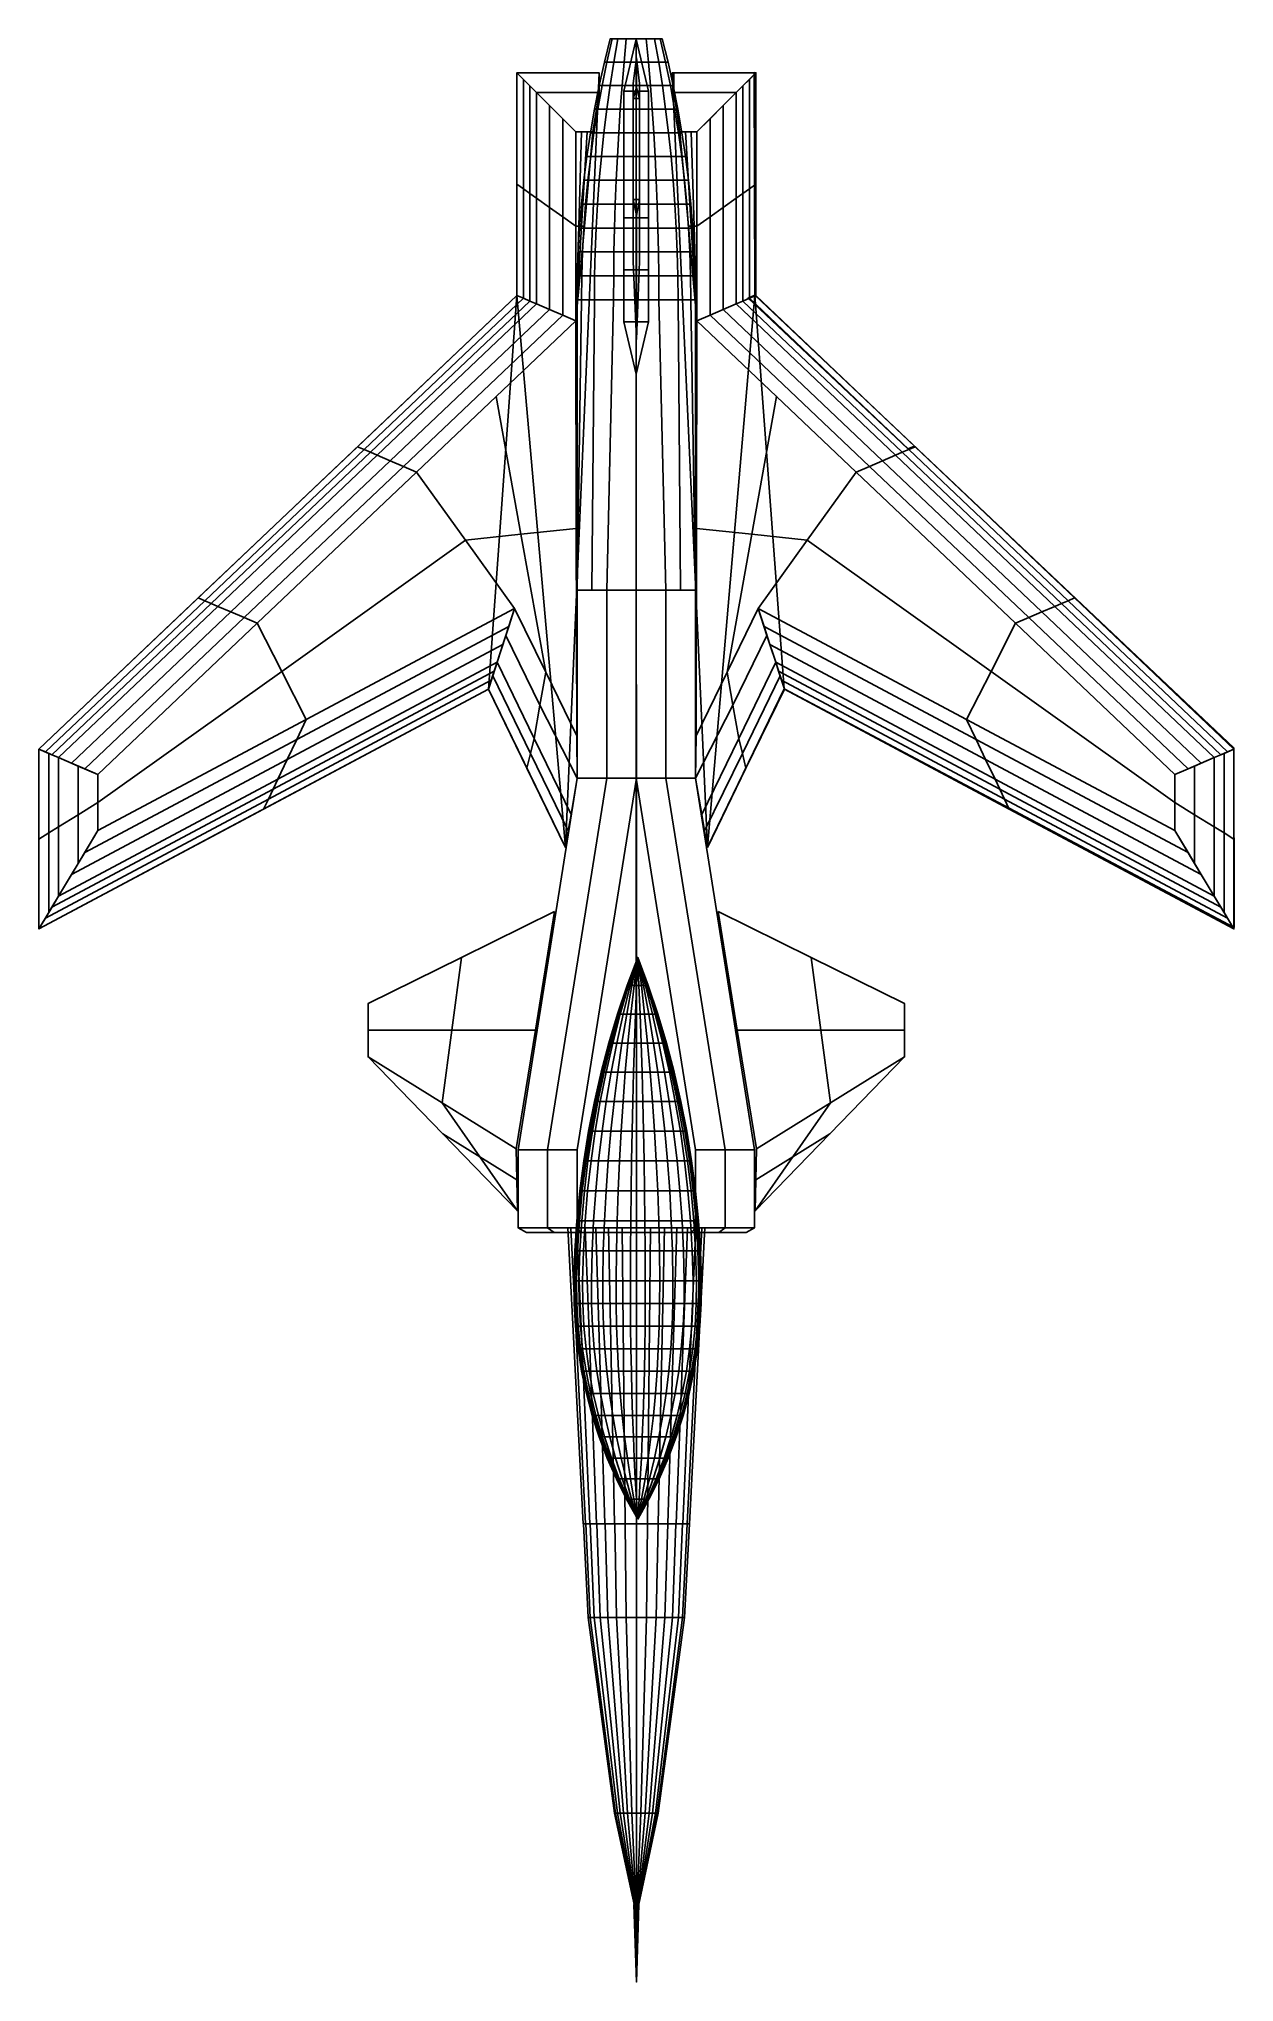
# Model space of a CAD drawing. Extents: x -17.5 to -4, y -18.7 to 3.3.
import ezdxf

# ---------------------------------------------------------------- set-up
doc = ezdxf.new("R2010")
doc.units = 0
doc.layers.get('0').update_dxf_attribs({"linetype": 'CONTINUOUS'})
for name, color, linetype in [('BODY', 7, 'CONTINUOUS'), ('CANARD', 7, 'CONTINUOUS'), ('CANOPY', 7, 'CONTINUOUS'), ('CANOPY-WINDOWS', 7, 'CONTINUOUS'), ('ENGINE', 7, 'CONTINUOUS'), ('NOSE', 7, 'CONTINUOUS'), ('TAIL', 7, 'CONTINUOUS'), ('WING', 7, 'CONTINUOUS')]:
    doc.layers.add(name, color=color, linetype=linetype)

msp = doc.modelspace()

# ---------------------------------------------------------------- linework, layer by layer
at = {"color": 1, "linetype": 'CONTINUOUS'}
for points in [[(-11.314084, -14.558701, -4.510323), (-11.367108, -13.49883, -4.50475), (-11.340899, -13.49883, -4.381447), (-11.290192, -14.558701, -4.397923)], [(-10.244665, -14.558701, -4.397923), (-10.193959, -13.49883, -4.381447), (-10.16775, -13.49883, -4.50475), (-10.220774, -14.558701, -4.510323)], [(-11.314084, -14.558701, -4.510323), (-11.314084, -14.558701, -4.510323), (-11.290192, -14.558701, -4.397923)], [(-11.014244, -16.775558, -4.661461), (-11.314084, -14.558701, -4.510323), (-11.290192, -14.558701, -4.397923), (-11.003457, -16.775558, -4.610712)], [(-10.5314, -16.775558, -4.610712), (-10.244665, -14.558701, -4.397923), (-10.220774, -14.558701, -4.510323), (-10.520613, -16.775558, -4.661461)], [(-10.244665, -14.558701, -4.397923), (-10.244665, -14.558701, -4.397923), (-10.220774, -14.558701, -4.510323)], [(-10.767429, -17.932544, -4.81149), (-11.014244, -16.775558, -4.661461), (-11.003457, -16.775558, -4.610712), (-10.767429, -17.932544, -4.81149)], [(-10.767429, -17.932544, -4.81149), (-10.5314, -16.775558, -4.610712), (-10.520613, -16.775558, -4.661461), (-10.767429, -17.932544, -4.81149)], [(-10.789193, -17.811072, -4.781283), (-10.767538, -18.689046, -4.797016), (-10.767538, -18.689046, -4.797016), (-10.794305, -17.811072, -4.797016)], [(-10.767538, -18.689046, -4.797016), (-10.794305, -17.811072, -4.797016), (-10.789193, -17.811072, -4.812749), (-10.767538, -18.689046, -4.797016)], [(-10.767538, -18.689046, -4.797016), (-10.77581, -17.811072, -4.771559), (-10.789193, -17.811072, -4.781283), (-10.767538, -18.689046, -4.797016)], [(-10.789193, -17.811072, -4.812749), (-10.767538, -18.689046, -4.797016), (-10.767538, -18.689046, -4.797016), (-10.77581, -17.811072, -4.822472)], [(-10.759267, -17.811072, -4.771559), (-10.767538, -18.689046, -4.797016), (-10.767538, -18.689046, -4.797016), (-10.77581, -17.811072, -4.771559)], [(-10.767538, -18.689046, -4.797016), (-10.77581, -17.811072, -4.822472), (-10.759267, -17.811072, -4.822472), (-10.767538, -18.689046, -4.797016)], [(-10.740772, -17.811072, -4.797016), (-10.767538, -18.689046, -4.797016), (-10.767538, -18.689046, -4.797016), (-10.745884, -17.811072, -4.781283)], [(-10.767538, -18.689046, -4.797016), (-10.745884, -17.811072, -4.781283), (-10.759267, -17.811072, -4.771559), (-10.767538, -18.689046, -4.797016)], [(-10.759267, -17.811072, -4.822472), (-10.767538, -18.689046, -4.797016), (-10.767538, -18.689046, -4.797016), (-10.745884, -17.811072, -4.812749)], [(-10.767538, -18.689046, -4.797016), (-10.745884, -17.811072, -4.812749), (-10.740772, -17.811072, -4.797016), (-10.767538, -18.689046, -4.797016)]]:
    msp.add_3dface(points, dxfattribs=at)
at = {"color": 5, "linetype": 'CONTINUOUS'}
for points in [[(-11.290192, -14.558701, -4.737635), (-11.340899, -13.49883, -4.754111), (-11.367108, -13.49883, -4.630808), (-11.314084, -14.558701, -4.625235)], [(-10.220774, -14.558701, -4.625235), (-10.16775, -13.49883, -4.630808), (-10.193959, -13.49883, -4.754111), (-10.244665, -14.558701, -4.737635)], [(-11.290192, -14.558701, -4.737635), (-11.290192, -14.558701, -4.737635), (-11.314084, -14.558701, -4.625235)], [(-11.003457, -16.775558, -4.764093), (-11.290192, -14.558701, -4.737635), (-11.314084, -14.558701, -4.625235), (-11.014244, -16.775558, -4.713344)], [(-10.520613, -16.775558, -4.713344), (-10.220774, -14.558701, -4.625235), (-10.244665, -14.558701, -4.737635), (-10.5314, -16.775558, -4.764093)], [(-10.220774, -14.558701, -4.625235), (-10.220774, -14.558701, -4.625235), (-10.244665, -14.558701, -4.737635)], [(-10.767429, -17.932544, -4.81149), (-11.003457, -16.775558, -4.764093), (-11.014244, -16.775558, -4.713344), (-10.767429, -17.932544, -4.81149)], [(-10.767429, -17.932544, -4.81149), (-10.520613, -16.775558, -4.713344), (-10.5314, -16.775558, -4.764093), (-10.767429, -17.932544, -4.81149)]]:
    msp.add_3dface(points, dxfattribs=at)
at = {"linetype": 'CONTINUOUS'}
for points in [[(-11.314084, -14.558701, -4.625235), (-11.367108, -13.49883, -4.630808), (-11.367108, -13.49883, -4.50475), (-11.314084, -14.558701, -4.510323)], [(-11.290192, -14.558701, -4.397923), (-11.340899, -13.49883, -4.381447), (-11.289627, -13.49883, -4.266288), (-11.243454, -14.558701, -4.292946)], [(-11.243454, -14.558701, -4.842612), (-11.289627, -13.49883, -4.86927), (-11.340899, -13.49883, -4.754111), (-11.290192, -14.558701, -4.737635)], [(-11.243454, -14.558701, -4.292946), (-11.289627, -13.49883, -4.266288), (-11.215532, -13.49883, -4.164305), (-11.17591, -14.558701, -4.199981)], [(-11.17591, -14.558701, -4.935577), (-11.215532, -13.49883, -4.971253), (-11.289627, -13.49883, -4.86927), (-11.243454, -14.558701, -4.842612)], [(-11.17591, -14.558701, -4.199981), (-11.215532, -13.49883, -4.164305), (-11.121853, -13.49883, -4.079956), (-11.090514, -14.558701, -4.12309)], [(-11.090514, -14.558701, -5.012468), (-11.121853, -13.49883, -5.055602), (-11.215532, -13.49883, -4.971253), (-11.17591, -14.558701, -4.935577)], [(-11.090514, -14.558701, -4.12309), (-11.121853, -13.49883, -4.079956), (-11.012684, -13.49883, -4.016928), (-10.990998, -14.558701, -4.065634)], [(-10.990998, -14.558701, -5.069924), (-11.012684, -13.49883, -5.118631), (-11.121853, -13.49883, -5.055602), (-11.090514, -14.558701, -5.012468)], [(-10.990998, -14.558701, -4.065634), (-11.012684, -13.49883, -4.016928), (-10.892796, -13.49883, -3.977974), (-10.881711, -14.558701, -4.030125)], [(-10.881711, -14.558701, -5.105434), (-10.892796, -13.49883, -5.157585), (-11.012684, -13.49883, -5.118631), (-10.990998, -14.558701, -5.069924)], [(-10.881711, -14.558701, -4.030125), (-10.892796, -13.49883, -3.977974), (-10.767429, -13.49883, -3.964797), (-10.767429, -14.558701, -4.018113)], [(-10.767429, -14.558701, -5.117445), (-10.767429, -13.49883, -5.170761), (-10.892796, -13.49883, -5.157585), (-10.881711, -14.558701, -5.105434)], [(-10.767429, -14.558701, -4.018113), (-10.767429, -13.49883, -3.964797), (-10.642062, -13.49883, -3.977974), (-10.653147, -14.558701, -4.030125)], [(-10.653147, -14.558701, -5.105434), (-10.642062, -13.49883, -5.157585), (-10.767429, -13.49883, -5.170761), (-10.767429, -14.558701, -5.117445)], [(-10.653147, -14.558701, -4.030125), (-10.642062, -13.49883, -3.977974), (-10.522174, -13.49883, -4.016928), (-10.54386, -14.558701, -4.065634)], [(-10.54386, -14.558701, -5.069924), (-10.522174, -13.49883, -5.118631), (-10.642062, -13.49883, -5.157585), (-10.653147, -14.558701, -5.105434)], [(-10.54386, -14.558701, -4.065634), (-10.522174, -13.49883, -4.016928), (-10.413005, -13.49883, -4.079956), (-10.444343, -14.558701, -4.12309)], [(-10.444343, -14.558701, -5.012468), (-10.413005, -13.49883, -5.055602), (-10.522174, -13.49883, -5.118631), (-10.54386, -14.558701, -5.069924)], [(-10.444343, -14.558701, -4.12309), (-10.413005, -13.49883, -4.079956), (-10.319326, -13.49883, -4.164305), (-10.358947, -14.558701, -4.199981)], [(-10.358947, -14.558701, -4.935577), (-10.319326, -13.49883, -4.971253), (-10.413005, -13.49883, -5.055602), (-10.444343, -14.558701, -5.012468)], [(-10.358947, -14.558701, -4.199981), (-10.319326, -13.49883, -4.164305), (-10.245231, -13.49883, -4.266288), (-10.291404, -14.558701, -4.292946)], [(-10.291404, -14.558701, -4.842612), (-10.245231, -13.49883, -4.86927), (-10.319326, -13.49883, -4.971253), (-10.358947, -14.558701, -4.935577)], [(-10.291404, -14.558701, -4.292946), (-10.245231, -13.49883, -4.266288), (-10.193959, -13.49883, -4.381447), (-10.244665, -14.558701, -4.397923)], [(-10.244665, -14.558701, -4.737635), (-10.193959, -13.49883, -4.754111), (-10.245231, -13.49883, -4.86927), (-10.291404, -14.558701, -4.842612)], [(-10.220774, -14.558701, -4.510323), (-10.16775, -13.49883, -4.50475), (-10.16775, -13.49883, -4.630808), (-10.220774, -14.558701, -4.625235)], [(-11.314084, -14.558701, -4.625235), (-11.314084, -14.558701, -4.625235), (-11.314084, -14.558701, -4.510323)], [(-11.014244, -16.775558, -4.713344), (-11.314084, -14.558701, -4.625235), (-11.314084, -14.558701, -4.510323), (-11.014244, -16.775558, -4.661461)], [(-11.290192, -14.558701, -4.397923), (-11.290192, -14.558701, -4.397923), (-11.243454, -14.558701, -4.292946)], [(-11.243454, -14.558701, -4.842612), (-11.243454, -14.558701, -4.842612), (-11.290192, -14.558701, -4.737635)], [(-11.003457, -16.775558, -4.610712), (-11.290192, -14.558701, -4.397923), (-11.243454, -14.558701, -4.292946), (-10.982355, -16.775558, -4.563315)], [(-10.982355, -16.775558, -4.81149), (-11.243454, -14.558701, -4.842612), (-11.290192, -14.558701, -4.737635), (-11.003457, -16.775558, -4.764093)], [(-11.243454, -14.558701, -4.292946), (-11.243454, -14.558701, -4.292946), (-11.17591, -14.558701, -4.199981)], [(-11.17591, -14.558701, -4.935577), (-11.17591, -14.558701, -4.935577), (-11.243454, -14.558701, -4.842612)], [(-10.982355, -16.775558, -4.563315), (-11.243454, -14.558701, -4.292946), (-11.17591, -14.558701, -4.199981), (-10.951859, -16.775558, -4.521341)], [(-10.951859, -16.775558, -4.853464), (-11.17591, -14.558701, -4.935577), (-11.243454, -14.558701, -4.842612), (-10.982355, -16.775558, -4.81149)], [(-11.17591, -14.558701, -4.199981), (-11.17591, -14.558701, -4.199981), (-11.090514, -14.558701, -4.12309)], [(-11.090514, -14.558701, -5.012468), (-11.090514, -14.558701, -5.012468), (-11.17591, -14.558701, -4.935577)], [(-10.951859, -16.775558, -4.521341), (-11.17591, -14.558701, -4.199981), (-11.090514, -14.558701, -4.12309), (-10.913302, -16.775558, -4.486625)], [(-10.913302, -16.775558, -4.88818), (-11.090514, -14.558701, -5.012468), (-11.17591, -14.558701, -4.935577), (-10.951859, -16.775558, -4.853464)], [(-11.090514, -14.558701, -4.12309), (-11.090514, -14.558701, -4.12309), (-10.990998, -14.558701, -4.065634)], [(-10.990998, -14.558701, -5.069924), (-10.990998, -14.558701, -5.069924), (-11.090514, -14.558701, -5.012468)], [(-10.913302, -16.775558, -4.486625), (-11.090514, -14.558701, -4.12309), (-10.990998, -14.558701, -4.065634), (-10.868371, -16.775558, -4.460683)], [(-10.868371, -16.775558, -4.914122), (-10.990998, -14.558701, -5.069924), (-11.090514, -14.558701, -5.012468), (-10.913302, -16.775558, -4.88818)], [(-10.990998, -14.558701, -4.065634), (-10.990998, -14.558701, -4.065634), (-10.881711, -14.558701, -4.030125)], [(-10.881711, -14.558701, -5.105434), (-10.881711, -14.558701, -5.105434), (-10.990998, -14.558701, -5.069924)], [(-10.868371, -16.775558, -4.460683), (-10.990998, -14.558701, -4.065634), (-10.881711, -14.558701, -4.030125), (-10.819027, -16.775558, -4.444651)], [(-10.819027, -16.775558, -4.930154), (-10.881711, -14.558701, -5.105434), (-10.990998, -14.558701, -5.069924), (-10.868371, -16.775558, -4.914122)], [(-10.881711, -14.558701, -4.030125), (-10.881711, -14.558701, -4.030125), (-10.767429, -14.558701, -4.018113)], [(-10.767429, -14.558701, -5.117445), (-10.767429, -14.558701, -5.117445), (-10.881711, -14.558701, -5.105434)], [(-10.819027, -16.775558, -4.444651), (-10.881711, -14.558701, -4.030125), (-10.767429, -14.558701, -4.018113), (-10.767429, -16.775558, -4.439227)], [(-10.767429, -16.775558, -4.935577), (-10.767429, -14.558701, -5.117445), (-10.881711, -14.558701, -5.105434), (-10.819027, -16.775558, -4.930154)], [(-10.767429, -14.558701, -4.018113), (-10.767429, -14.558701, -4.018113), (-10.653147, -14.558701, -4.030125)], [(-10.653147, -14.558701, -5.105434), (-10.653147, -14.558701, -5.105434), (-10.767429, -14.558701, -5.117445)], [(-10.767429, -16.775558, -4.439227), (-10.767429, -14.558701, -4.018113), (-10.653147, -14.558701, -4.030125), (-10.71583, -16.775558, -4.444651)], [(-10.71583, -16.775558, -4.930154), (-10.653147, -14.558701, -5.105434), (-10.767429, -14.558701, -5.117445), (-10.767429, -16.775558, -4.935577)], [(-10.71583, -16.775558, -4.444651), (-10.653147, -14.558701, -4.030125), (-10.54386, -14.558701, -4.065634), (-10.666487, -16.775558, -4.460683)], [(-10.666487, -16.775558, -4.914122), (-10.54386, -14.558701, -5.069924), (-10.653147, -14.558701, -5.105434), (-10.71583, -16.775558, -4.930154)], [(-10.666487, -16.775558, -4.460683), (-10.54386, -14.558701, -4.065634), (-10.444343, -14.558701, -4.12309), (-10.621555, -16.775558, -4.486625)], [(-10.621555, -16.775558, -4.88818), (-10.444343, -14.558701, -5.012468), (-10.54386, -14.558701, -5.069924), (-10.666487, -16.775558, -4.914122)], [(-10.653147, -14.558701, -4.030125), (-10.653147, -14.558701, -4.030125), (-10.54386, -14.558701, -4.065634)], [(-10.54386, -14.558701, -5.069924), (-10.54386, -14.558701, -5.069924), (-10.653147, -14.558701, -5.105434)], [(-10.621555, -16.775558, -4.486625), (-10.444343, -14.558701, -4.12309), (-10.358947, -14.558701, -4.199981), (-10.582999, -16.775558, -4.521341)], [(-10.582999, -16.775558, -4.853464), (-10.358947, -14.558701, -4.935577), (-10.444343, -14.558701, -5.012468), (-10.621555, -16.775558, -4.88818)], [(-10.582999, -16.775558, -4.521341), (-10.358947, -14.558701, -4.199981), (-10.291404, -14.558701, -4.292946), (-10.552503, -16.775558, -4.563315)], [(-10.552503, -16.775558, -4.81149), (-10.291404, -14.558701, -4.842612), (-10.358947, -14.558701, -4.935577), (-10.582999, -16.775558, -4.853464)], [(-10.552503, -16.775558, -4.563315), (-10.291404, -14.558701, -4.292946), (-10.244665, -14.558701, -4.397923), (-10.5314, -16.775558, -4.610712)], [(-10.5314, -16.775558, -4.764093), (-10.244665, -14.558701, -4.737635), (-10.291404, -14.558701, -4.842612), (-10.552503, -16.775558, -4.81149)], [(-10.54386, -14.558701, -4.065634), (-10.54386, -14.558701, -4.065634), (-10.444343, -14.558701, -4.12309)], [(-10.444343, -14.558701, -5.012468), (-10.444343, -14.558701, -5.012468), (-10.54386, -14.558701, -5.069924)], [(-10.520613, -16.775558, -4.661461), (-10.220774, -14.558701, -4.510323), (-10.220774, -14.558701, -4.625235), (-10.520613, -16.775558, -4.713344)], [(-10.444343, -14.558701, -4.12309), (-10.444343, -14.558701, -4.12309), (-10.358947, -14.558701, -4.199981)], [(-10.358947, -14.558701, -4.935577), (-10.358947, -14.558701, -4.935577), (-10.444343, -14.558701, -5.012468)], [(-10.358947, -14.558701, -4.199981), (-10.358947, -14.558701, -4.199981), (-10.291404, -14.558701, -4.292946)], [(-10.291404, -14.558701, -4.842612), (-10.291404, -14.558701, -4.842612), (-10.358947, -14.558701, -4.935577)], [(-10.291404, -14.558701, -4.292946), (-10.291404, -14.558701, -4.292946), (-10.244665, -14.558701, -4.397923)], [(-10.244665, -14.558701, -4.737635), (-10.244665, -14.558701, -4.737635), (-10.291404, -14.558701, -4.842612)], [(-10.220774, -14.558701, -4.510323), (-10.220774, -14.558701, -4.510323), (-10.220774, -14.558701, -4.625235)], [(-10.767429, -17.932544, -4.81149), (-11.014244, -16.775558, -4.713344), (-11.014244, -16.775558, -4.661461), (-10.767429, -17.932544, -4.81149)], [(-10.767429, -17.932544, -4.81149), (-11.003457, -16.775558, -4.610712), (-10.982355, -16.775558, -4.563315), (-10.767429, -17.932544, -4.81149)], [(-10.767429, -17.932544, -4.81149), (-10.982355, -16.775558, -4.81149), (-11.003457, -16.775558, -4.764093), (-10.767429, -17.932544, -4.81149)], [(-10.767429, -17.932544, -4.81149), (-10.982355, -16.775558, -4.563315), (-10.951859, -16.775558, -4.521341), (-10.767429, -17.932544, -4.81149)], [(-10.767429, -17.932544, -4.81149), (-10.951859, -16.775558, -4.853464), (-10.982355, -16.775558, -4.81149), (-10.767429, -17.932544, -4.81149)], [(-10.767429, -17.932544, -4.81149), (-10.951859, -16.775558, -4.521341), (-10.913302, -16.775558, -4.486625), (-10.767429, -17.932544, -4.81149)], [(-10.767429, -17.932544, -4.81149), (-10.913302, -16.775558, -4.88818), (-10.951859, -16.775558, -4.853464), (-10.767429, -17.932544, -4.81149)], [(-10.767429, -17.932544, -4.81149), (-10.913302, -16.775558, -4.486625), (-10.868371, -16.775558, -4.460683), (-10.767429, -17.932544, -4.81149)], [(-10.767429, -17.932544, -4.81149), (-10.868371, -16.775558, -4.914122), (-10.913302, -16.775558, -4.88818), (-10.767429, -17.932544, -4.81149)], [(-10.767429, -17.932544, -4.81149), (-10.868371, -16.775558, -4.460683), (-10.819027, -16.775558, -4.444651), (-10.767429, -17.932544, -4.81149)], [(-10.767429, -17.932544, -4.81149), (-10.819027, -16.775558, -4.930154), (-10.868371, -16.775558, -4.914122), (-10.767429, -17.932544, -4.81149)], [(-10.767429, -17.932544, -4.81149), (-10.819027, -16.775558, -4.444651), (-10.767429, -16.775558, -4.439227), (-10.767429, -17.932544, -4.81149)], [(-10.767429, -17.932544, -4.81149), (-10.767429, -16.775558, -4.935577), (-10.819027, -16.775558, -4.930154), (-10.767429, -17.932544, -4.81149)], [(-10.767429, -17.932544, -4.81149), (-10.767429, -16.775558, -4.439227), (-10.71583, -16.775558, -4.444651), (-10.767429, -17.932544, -4.81149)], [(-10.767429, -17.932544, -4.81149), (-10.71583, -16.775558, -4.444651), (-10.666487, -16.775558, -4.460683), (-10.767429, -17.932544, -4.81149)], [(-10.767429, -17.932544, -4.81149), (-10.666487, -16.775558, -4.460683), (-10.621555, -16.775558, -4.486625), (-10.767429, -17.932544, -4.81149)], [(-10.767429, -17.932544, -4.81149), (-10.621555, -16.775558, -4.486625), (-10.582999, -16.775558, -4.521341), (-10.767429, -17.932544, -4.81149)], [(-10.767429, -17.932544, -4.81149), (-10.582999, -16.775558, -4.521341), (-10.552503, -16.775558, -4.563315), (-10.767429, -17.932544, -4.81149)], [(-10.767429, -17.932544, -4.81149), (-10.552503, -16.775558, -4.563315), (-10.5314, -16.775558, -4.610712), (-10.767429, -17.932544, -4.81149)], [(-10.767429, -17.932544, -4.81149), (-10.520613, -16.775558, -4.661461), (-10.520613, -16.775558, -4.713344), (-10.767429, -17.932544, -4.81149)], [(-10.767429, -17.932544, -4.81149), (-10.5314, -16.775558, -4.764093), (-10.552503, -16.775558, -4.81149), (-10.767429, -17.932544, -4.81149)], [(-10.767429, -17.932544, -4.81149), (-10.552503, -16.775558, -4.81149), (-10.582999, -16.775558, -4.853464), (-10.767429, -17.932544, -4.81149)], [(-10.767429, -17.932544, -4.81149), (-10.582999, -16.775558, -4.853464), (-10.621555, -16.775558, -4.88818), (-10.767429, -17.932544, -4.81149)], [(-10.767429, -17.932544, -4.81149), (-10.621555, -16.775558, -4.88818), (-10.666487, -16.775558, -4.914122), (-10.767429, -17.932544, -4.81149)], [(-10.767429, -17.932544, -4.81149), (-10.666487, -16.775558, -4.914122), (-10.71583, -16.775558, -4.930154), (-10.767429, -17.932544, -4.81149)], [(-10.767429, -17.932544, -4.81149), (-10.71583, -16.775558, -4.930154), (-10.767429, -16.775558, -4.935577), (-10.767429, -17.932544, -4.81149)]]:
    msp.add_3dface(points, dxfattribs=at)
at = {"layer": 'BODY', "linetype": 'CONTINUOUS'}
for points in [[(-11.103454, -2.926982, -3.902472), (-11.43803, -2.926982, -4.152472), (-11.436582, -5.054275, -4.152472), (-11.102006, -5.054275, -3.902472)], [(-11.436582, -5.054275, -5.152472), (-11.436582, -5.054275, -4.152472), (-11.43803, -2.926982, -4.152472), (-11.43803, -2.926982, -5.152472)], [(-11.103454, -2.926982, -5.402472), (-11.43803, -2.926982, -5.152472), (-11.436582, -5.054275, -5.152472), (-11.102006, -5.054275, -5.402472)], [(-10.766947, -5.054275, -3.777472), (-11.102006, -5.054275, -3.902472), (-11.103454, -2.926982, -3.902472), (-10.768395, -2.926982, -3.777472)], [(-10.766947, -5.054275, -5.349564), (-11.102006, -5.054275, -5.402472), (-11.103454, -2.926982, -5.402472), (-10.769361, -2.926982, -5.402472)], [(-10.767912, -5.054275, -5.349564), (-10.432853, -5.054275, -5.402472), (-10.434302, -2.926982, -5.402472), (-10.770326, -2.926982, -5.402472)], [(-10.767912, -5.054275, -3.777472), (-10.432853, -5.054275, -3.902472), (-10.434302, -2.926982, -3.902472), (-10.769361, -2.926982, -3.777472)], [(-10.434302, -2.926982, -5.402472), (-10.099726, -2.926982, -5.152472), (-10.098277, -5.054275, -5.152472), (-10.432853, -5.054275, -5.402472)], [(-10.434302, -2.926982, -3.902472), (-10.099726, -2.926982, -4.152472), (-10.098277, -5.054275, -4.152472), (-10.432853, -5.054275, -3.902472)], [(-10.098277, -5.054275, -5.152472), (-10.098277, -5.054275, -4.152472), (-10.099726, -2.926982, -4.152472), (-10.099726, -2.926982, -5.152472)], [(-11.436582, -5.054275, -4.152472), (-11.102006, -5.054275, -3.902472), (-11.772124, -9.262593, -4.152472), (-12.1067, -9.262593, -4.152472)], [(-12.1067, -9.262593, -4.152472), (-12.1067, -9.262593, -5.152472), (-11.436582, -5.054275, -5.152472), (-11.436582, -5.054275, -4.152472)], [(-11.436582, -5.054275, -5.152472), (-11.102006, -5.054275, -5.402472), (-11.772124, -9.262593, -5.402472), (-12.1067, -9.262593, -5.152472)], [(-11.772124, -9.262593, -4.152472), (-11.437065, -9.262593, -4.027472), (-10.766947, -5.054275, -3.777472), (-11.102006, -5.054275, -3.902472)], [(-11.772124, -9.262593, -5.402472), (-11.437065, -9.262593, -5.349564), (-10.766947, -5.054275, -5.349564), (-11.102006, -5.054275, -5.402472)], [(-10.766947, -5.054275, -3.777472), (-10.767429, -10.146099, -4.027472), (-11.437065, -10.146099, -4.027472), (-11.437065, -9.262593, -4.027472)], [(-10.766947, -5.054275, -5.349564), (-10.767429, -10.146099, -5.349564), (-11.437065, -10.146099, -5.349564), (-11.437065, -9.262593, -5.349564)], [(-9.762735, -9.262593, -5.402472), (-10.097794, -9.262593, -5.349564), (-10.767912, -5.054275, -5.349564), (-10.432853, -5.054275, -5.402472)], [(-10.767912, -5.054275, -5.349564), (-10.767429, -10.146099, -5.349564), (-10.097794, -10.146099, -5.349564), (-10.097794, -9.262593, -5.349564)], [(-10.767912, -5.054275, -3.777472), (-10.767429, -10.146099, -4.027472), (-10.097794, -10.146099, -4.027472), (-10.097794, -9.262593, -4.027472)], [(-9.762735, -9.262593, -4.152472), (-10.097794, -9.262593, -4.027472), (-10.767912, -5.054275, -3.777472), (-10.432853, -5.054275, -3.902472)], [(-10.098277, -5.054275, -5.152472), (-10.432853, -5.054275, -5.402472), (-9.762735, -9.262593, -5.402472), (-9.428159, -9.262593, -5.152472)], [(-10.098277, -5.054275, -4.152472), (-10.432853, -5.054275, -3.902472), (-9.762735, -9.262593, -4.152472), (-9.428159, -9.262593, -4.152472)], [(-9.428159, -9.262593, -4.152472), (-9.428159, -9.262593, -5.152472), (-10.098277, -5.054275, -5.152472), (-10.098277, -5.054275, -4.152472)], [(-11.772124, -9.262593, -4.152472), (-12.1067, -9.262593, -4.152472), (-12.1067, -10.146099, -4.152472), (-11.772124, -10.146099, -4.152472)], [(-12.1067, -10.146099, -4.152472), (-12.1067, -10.146099, -5.152472), (-12.1067, -9.262593, -5.152472), (-12.1067, -9.262593, -4.152472)], [(-11.772124, -9.262593, -5.402472), (-12.1067, -9.262593, -5.152472), (-12.1067, -10.146099, -5.152472), (-11.772124, -10.146099, -5.402472)], [(-11.437065, -10.146099, -4.027472), (-11.772124, -10.146099, -4.152472), (-11.772124, -9.262593, -4.152472), (-11.437065, -9.262593, -4.027472)], [(-11.437065, -10.146099, -5.349564), (-11.772124, -10.146099, -5.402472), (-11.772124, -9.262593, -5.402472), (-11.437065, -9.262593, -5.349564)], [(-10.097794, -10.146099, -5.349564), (-9.762735, -10.146099, -5.402472), (-9.762735, -9.262593, -5.402472), (-10.097794, -9.262593, -5.349564)], [(-10.097794, -10.146099, -4.027472), (-9.762735, -10.146099, -4.152472), (-9.762735, -9.262593, -4.152472), (-10.097794, -9.262593, -4.027472)], [(-9.762735, -9.262593, -5.402472), (-9.428159, -9.262593, -5.152472), (-9.428159, -10.146099, -5.152472), (-9.762735, -10.146099, -5.402472)], [(-9.762735, -9.262593, -4.152472), (-9.428159, -9.262593, -4.152472), (-9.428159, -10.146099, -4.152472), (-9.762735, -10.146099, -4.152472)], [(-9.428159, -10.146099, -4.152472), (-9.428159, -10.146099, -5.152472), (-9.428159, -9.262593, -5.152472), (-9.428159, -9.262593, -4.152472)], [(-11.699719, -10.200198, -5.348423), (-11.772123, -10.146099, -5.402472), (-12.106699, -10.146099, -5.152472), (-12.010183, -10.200198, -5.116439)], [(-12.106699, -10.146099, -5.152472), (-12.010183, -10.200198, -5.116439), (-12.010183, -10.200198, -4.188505), (-12.106699, -10.146099, -4.152472)], [(-12.010183, -10.200198, -4.188505), (-12.106699, -10.146099, -4.152472), (-11.772123, -10.146099, -4.152472), (-11.699719, -10.200198, -4.188505)], [(-11.437064, -10.146099, -5.349564), (-11.388806, -10.200198, -5.299328), (-11.699719, -10.200198, -5.348423), (-11.772123, -10.146099, -5.402472)], [(-11.772123, -10.146099, -4.152472), (-11.699719, -10.200198, -4.188505), (-11.388806, -10.200198, -4.072513), (-11.437064, -10.146099, -4.027472)], [(-11.699719, -10.200198, -4.188505), (-11.388806, -10.200198, -4.072513), (-10.767428, -10.200198, -5.299328), (-11.388806, -10.200198, -5.299328)], [(-10.146051, -10.200198, -5.299328), (-10.097793, -10.146099, -5.349564), (-11.437064, -10.146099, -5.349564), (-11.388806, -10.200198, -5.299328)], [(-11.388806, -10.200198, -4.072513), (-11.437064, -10.146099, -4.027472), (-10.097793, -10.146099, -4.027472), (-10.146051, -10.200198, -4.072513)], [(-10.146051, -10.200198, -4.072513), (-11.388806, -10.200198, -4.072513), (-10.767428, -10.200198, -5.299328), (-10.146051, -10.200198, -4.072513)], [(-10.146051, -10.200198, -4.072513), (-9.835138, -10.200198, -4.188505), (-10.146051, -10.200198, -5.299328), (-10.767428, -10.200198, -5.299328)], [(-10.097793, -10.146099, -4.027472), (-10.146051, -10.200198, -4.072513), (-9.835138, -10.200198, -4.188505), (-9.762734, -10.146099, -4.152472)], [(-9.762734, -10.146099, -5.402472), (-9.835138, -10.200198, -5.348423), (-10.146051, -10.200198, -5.299328), (-10.097793, -10.146099, -5.349564)], [(-9.835138, -10.200198, -4.188505), (-9.762734, -10.146099, -4.152472), (-9.428158, -10.146099, -4.152472), (-9.524674, -10.200198, -4.188505)], [(-9.524674, -10.200198, -5.116439), (-9.428158, -10.146099, -5.152472), (-9.762734, -10.146099, -5.402472), (-9.835138, -10.200198, -5.348423)], [(-9.428158, -10.146099, -4.152472), (-9.524674, -10.200198, -4.188505), (-9.524674, -10.200198, -5.116439), (-9.428158, -10.146099, -5.152472)]]:
    msp.add_3dface(points, dxfattribs=at)
at = {"layer": 'BODY', "color": 239, "linetype": 'CONTINUOUS'}
for points in [[(-11.699719, -10.200198, -4.188505), (-12.010183, -10.200198, -4.188505), (-12.010183, -10.200198, -5.116439), (-11.544262, -10.200198, -4.743916)], [(-12.010183, -10.200198, -5.116439), (-11.544262, -10.200198, -4.743916), (-11.388806, -10.200198, -5.299328), (-11.699719, -10.200198, -5.348423)], [(-9.524674, -10.200198, -5.116439), (-9.990594, -10.200198, -4.743916), (-10.146051, -10.200198, -5.299328), (-9.835138, -10.200198, -5.348423)], [(-9.835138, -10.200198, -4.188505), (-9.524674, -10.200198, -4.188505), (-9.524674, -10.200198, -5.116439), (-9.990594, -10.200198, -4.743916)]]:
    msp.add_3dface(points, dxfattribs=at)
at = {"layer": 'CANARD', "linetype": 'CONTINUOUS'}
for points in [[(-11.693205, -6.567018, -4.752472), (-11.910021, -7.90971, -4.652472), (-12.857372, -7.90971, -4.652472), (-12.748964, -7.087381, -4.752472)], [(-11.693205, -6.567018, -4.752472), (-11.910021, -7.90971, -4.752472), (-12.857372, -7.90971, -4.752472), (-12.748964, -7.087381, -4.752472)], [(-9.84262, -6.567018, -4.752472), (-9.625804, -7.90971, -4.752472), (-8.678453, -7.90971, -4.752472), (-8.786861, -7.087381, -4.752472)], [(-9.84262, -6.567018, -4.752472), (-9.625804, -7.90971, -4.652472), (-8.678453, -7.90971, -4.652472), (-8.786861, -7.087381, -4.752472)], [(-12.748964, -7.087381, -4.752472), (-12.857372, -7.90971, -4.652472), (-13.804723, -7.90971, -4.752472), (-13.804723, -7.607743, -4.752472)], [(-12.748964, -7.087381, -4.752472), (-12.857372, -7.90971, -4.752472), (-13.804723, -7.90971, -4.752472), (-13.804723, -7.607743, -4.752472)], [(-8.786861, -7.087381, -4.752472), (-8.678453, -7.90971, -4.752472), (-7.731101, -7.90971, -4.752472), (-7.731101, -7.607743, -4.752472)], [(-8.786861, -7.087381, -4.752472), (-8.678453, -7.90971, -4.652472), (-7.731101, -7.90971, -4.752472), (-7.731101, -7.607743, -4.752472)], [(-12.857372, -7.90971, -4.652472), (-12.96578, -8.732039, -4.652472), (-13.804723, -8.211676, -4.752472), (-13.804723, -7.90971, -4.752472)], [(-12.857372, -7.90971, -4.752472), (-12.96578, -8.732039, -4.752472), (-13.804723, -8.211676, -4.752472), (-13.804723, -7.90971, -4.752472)], [(-11.910021, -7.90971, -4.652472), (-12.126837, -9.252402, -4.652472), (-12.96578, -8.732039, -4.652472), (-12.857372, -7.90971, -4.652472)], [(-11.910021, -7.90971, -4.752472), (-12.126837, -9.252402, -4.752472), (-12.96578, -8.732039, -4.752472), (-12.857372, -7.90971, -4.752472)], [(-9.625804, -7.90971, -4.752472), (-9.408988, -9.252402, -4.752472), (-8.570045, -8.732039, -4.752472), (-8.678453, -7.90971, -4.752472)], [(-9.625804, -7.90971, -4.652472), (-9.408988, -9.252402, -4.652472), (-8.570045, -8.732039, -4.652472), (-8.678453, -7.90971, -4.652472)], [(-8.678453, -7.90971, -4.752472), (-8.570045, -8.732039, -4.752472), (-7.731101, -8.211676, -4.752472), (-7.731101, -7.90971, -4.752472)], [(-8.678453, -7.90971, -4.652472), (-8.570045, -8.732039, -4.652472), (-7.731101, -8.211676, -4.752472), (-7.731101, -7.90971, -4.752472)], [(-13.804723, -8.211676, -4.752472), (-12.958816, -9.084148, -4.752472), (-12.539344, -9.344329, -4.652472), (-12.96578, -8.732039, -4.652472)], [(-13.804723, -8.211676, -4.752472), (-12.958816, -9.084148, -4.752472), (-12.539344, -9.344329, -4.752472), (-12.96578, -8.732039, -4.752472)], [(-7.731101, -8.211676, -4.752472), (-8.577009, -9.084148, -4.752472), (-8.99648, -9.344329, -4.752472), (-8.570045, -8.732039, -4.752472)], [(-7.731101, -8.211676, -4.752472), (-8.577009, -9.084148, -4.752472), (-8.99648, -9.344329, -4.652472), (-8.570045, -8.732039, -4.652472)], [(-12.96578, -8.732039, -4.652472), (-12.539344, -9.344329, -4.652472), (-12.119872, -9.60451, -4.652472), (-12.126837, -9.252402, -4.652472)], [(-12.96578, -8.732039, -4.752472), (-12.539344, -9.344329, -4.752472), (-12.119872, -9.60451, -4.752472), (-12.126837, -9.252402, -4.752472)], [(-8.570045, -8.732039, -4.752472), (-8.99648, -9.344329, -4.752472), (-9.415952, -9.60451, -4.752472), (-9.408988, -9.252402, -4.752472)], [(-8.570045, -8.732039, -4.652472), (-8.99648, -9.344329, -4.652472), (-9.415952, -9.60451, -4.652472), (-9.408988, -9.252402, -4.652472)]]:
    msp.add_3dface(points, dxfattribs=at)
at = {"layer": 'CANARD', "color": 1, "linetype": 'CONTINUOUS'}
for points in [[(-12.958816, -9.084148, -4.752472), (-12.112908, -9.956619, -4.752472), (-12.112908, -9.956619, -4.752472), (-12.539344, -9.344329, -4.652472)], [(-12.958816, -9.084148, -4.752472), (-12.112908, -9.956619, -4.752472), (-12.112908, -9.956619, -4.752472), (-12.539344, -9.344329, -4.752472)], [(-8.577009, -9.084148, -4.752472), (-9.422916, -9.956619, -4.752472), (-9.422916, -9.956619, -4.752472), (-8.99648, -9.344329, -4.752472)], [(-8.577009, -9.084148, -4.752472), (-9.422916, -9.956619, -4.752472), (-9.422916, -9.956619, -4.752472), (-8.99648, -9.344329, -4.652472)], [(-12.539344, -9.344329, -4.652472), (-12.112908, -9.956619, -4.752472), (-12.112908, -9.956619, -4.752472), (-12.119872, -9.60451, -4.652472)], [(-12.539344, -9.344329, -4.752472), (-12.112908, -9.956619, -4.752472), (-12.112908, -9.956619, -4.752472), (-12.119872, -9.60451, -4.752472)], [(-8.99648, -9.344329, -4.752472), (-9.422916, -9.956619, -4.752472), (-9.422916, -9.956619, -4.752472), (-9.415952, -9.60451, -4.752472)], [(-8.99648, -9.344329, -4.652472), (-9.422916, -9.956619, -4.752472), (-9.422916, -9.956619, -4.752472), (-9.415952, -9.60451, -4.652472)]]:
    msp.add_3dface(points, dxfattribs=at)
at = {"layer": 'CANOPY', "linetype": 'CONTINUOUS'}
for points in [[(-10.871138, -7.404511, -3.957553), (-10.752226, -7.084653, -3.964797), (-10.752226, -7.084653, -3.964797), (-10.869603, -7.404511, -3.985172)], [(-10.866262, -7.404511, -3.930326), (-10.752226, -7.084653, -3.964797), (-10.752226, -7.084653, -3.964797), (-10.871138, -7.404511, -3.957553)], [(-10.869013, -7.404511, -3.988634), (-10.751519, -7.084653, -3.968942), (-10.751519, -7.084653, -3.968942), (-10.861304, -7.404511, -4.015199)], [(-10.855239, -7.404511, -3.904956), (-10.752226, -7.084653, -3.964797), (-10.752226, -7.084653, -3.964797), (-10.866262, -7.404511, -3.930326)], [(-10.838662, -7.404511, -3.882813), (-10.752226, -7.084653, -3.964797), (-10.752226, -7.084653, -3.964797), (-10.855239, -7.404511, -3.904956)], [(-10.817425, -7.404511, -3.865089), (-10.752226, -7.084653, -3.964797), (-10.752226, -7.084653, -3.964797), (-10.838662, -7.404511, -3.882813)], [(-10.792674, -7.404511, -3.852741), (-10.752226, -7.084653, -3.964797), (-10.752226, -7.084653, -3.964797), (-10.817425, -7.404511, -3.865089)], [(-10.765742, -7.404511, -3.846434), (-10.752226, -7.084653, -3.964797), (-10.752226, -7.084653, -3.964797), (-10.792674, -7.404511, -3.852741)], [(-10.738081, -7.404511, -3.846507), (-10.752226, -7.084653, -3.964797), (-10.752226, -7.084653, -3.964797), (-10.765742, -7.404511, -3.846434)], [(-10.63544, -7.404511, -3.988634), (-10.752933, -7.084653, -3.968942), (-10.752933, -7.084653, -3.968942), (-10.643148, -7.404511, -4.015199)], [(-10.711183, -7.404511, -3.852958), (-10.752226, -7.084653, -3.964797), (-10.752226, -7.084653, -3.964797), (-10.738081, -7.404511, -3.846507)], [(-10.686497, -7.404511, -3.865438), (-10.752226, -7.084653, -3.964797), (-10.752226, -7.084653, -3.964797), (-10.711183, -7.404511, -3.852958)], [(-10.665355, -7.404511, -3.883274), (-10.752226, -7.084653, -3.964797), (-10.752226, -7.084653, -3.964797), (-10.686497, -7.404511, -3.865438)], [(-10.648896, -7.404511, -3.905505), (-10.752226, -7.084653, -3.964797), (-10.752226, -7.084653, -3.964797), (-10.665355, -7.404511, -3.883274)], [(-10.638008, -7.404511, -3.930933), (-10.752226, -7.084653, -3.964797), (-10.752226, -7.084653, -3.964797), (-10.648896, -7.404511, -3.905505)], [(-10.633277, -7.404511, -3.958186), (-10.752226, -7.084653, -3.964797), (-10.752226, -7.084653, -3.964797), (-10.638008, -7.404511, -3.930933)], [(-10.634959, -7.404511, -3.985796), (-10.752226, -7.084653, -3.964797), (-10.752226, -7.084653, -3.964797), (-10.633277, -7.404511, -3.958186)], [(-10.979659, -7.728056, -3.950943), (-10.871138, -7.404511, -3.957553), (-10.869603, -7.404511, -3.985172), (-10.976723, -7.728056, -4.003766)], [(-10.970333, -7.728056, -3.898867), (-10.866262, -7.404511, -3.930326), (-10.871138, -7.404511, -3.957553), (-10.979659, -7.728056, -3.950943)], [(-10.976239, -7.728056, -4.006604), (-10.869013, -7.404511, -3.988634), (-10.861304, -7.404511, -4.015199), (-10.961496, -7.728056, -4.057413)], [(-10.94925, -7.728056, -3.850345), (-10.855239, -7.404511, -3.904956), (-10.866262, -7.404511, -3.930326), (-10.970333, -7.728056, -3.898867)], [(-10.917545, -7.728056, -3.807993), (-10.838662, -7.404511, -3.882813), (-10.855239, -7.404511, -3.904956), (-10.94925, -7.728056, -3.850345)], [(-10.876927, -7.728056, -3.774095), (-10.817425, -7.404511, -3.865089), (-10.838662, -7.404511, -3.882813), (-10.917545, -7.728056, -3.807993)], [(-10.829587, -7.728056, -3.750477), (-10.792674, -7.404511, -3.852741), (-10.817425, -7.404511, -3.865089), (-10.876927, -7.728056, -3.774095)], [(-10.778076, -7.728056, -3.738414), (-10.765742, -7.404511, -3.846434), (-10.792674, -7.404511, -3.852741), (-10.829587, -7.728056, -3.750477)], [(-10.725172, -7.728056, -3.738555), (-10.738081, -7.404511, -3.846507), (-10.765742, -7.404511, -3.846434), (-10.778076, -7.728056, -3.738414)], [(-10.673726, -7.728056, -3.750892), (-10.711183, -7.404511, -3.852958), (-10.738081, -7.404511, -3.846507), (-10.725172, -7.728056, -3.738555)], [(-10.626512, -7.728056, -3.774761), (-10.686497, -7.404511, -3.865438), (-10.711183, -7.404511, -3.852958), (-10.673726, -7.728056, -3.750892)], [(-10.586076, -7.728056, -3.808875), (-10.665355, -7.404511, -3.883274), (-10.686497, -7.404511, -3.865438), (-10.626512, -7.728056, -3.774761)], [(-10.554596, -7.728056, -3.851395), (-10.648896, -7.404511, -3.905505), (-10.665355, -7.404511, -3.883274), (-10.586076, -7.728056, -3.808875)], [(-10.533771, -7.728056, -3.900028), (-10.638008, -7.404511, -3.930933), (-10.648896, -7.404511, -3.905505), (-10.554596, -7.728056, -3.851395)], [(-10.528213, -7.728056, -4.006604), (-10.63544, -7.404511, -3.988634), (-10.643148, -7.404511, -4.015199), (-10.542956, -7.728056, -4.057413)], [(-10.524723, -7.728056, -3.952153), (-10.633277, -7.404511, -3.958186), (-10.638008, -7.404511, -3.930933), (-10.533771, -7.728056, -3.900028)], [(-10.52794, -7.728056, -4.00496), (-10.634959, -7.404511, -3.985796), (-10.633277, -7.404511, -3.958186), (-10.524723, -7.728056, -3.952153)], [(-11.077674, -8.05495, -3.944973), (-10.979659, -7.728056, -3.950943), (-10.976723, -7.728056, -4.003766), (-11.073474, -8.05495, -4.020561)], [(-11.06433, -8.05495, -3.870454), (-10.970333, -7.728056, -3.898867), (-10.979659, -7.728056, -3.950943), (-11.077674, -8.05495, -3.944973)], [(-11.073085, -8.05495, -4.022836), (-10.976239, -7.728056, -4.006604), (-10.961496, -7.728056, -4.057413), (-11.051989, -8.05495, -4.095541)], [(-11.03416, -8.05495, -3.80102), (-10.94925, -7.728056, -3.850345), (-10.970333, -7.728056, -3.898867), (-11.06433, -8.05495, -3.870454)], [(-10.988791, -8.05495, -3.740417), (-10.917545, -7.728056, -3.807993), (-10.94925, -7.728056, -3.850345), (-11.03416, -8.05495, -3.80102)], [(-10.930669, -8.05495, -3.691909), (-10.876927, -7.728056, -3.774095), (-10.917545, -7.728056, -3.807993), (-10.988791, -8.05495, -3.740417)], [(-10.862927, -8.05495, -3.658113), (-10.829587, -7.728056, -3.750477), (-10.876927, -7.728056, -3.774095), (-10.930669, -8.05495, -3.691909)], [(-10.789217, -8.05495, -3.64085), (-10.778076, -7.728056, -3.738414), (-10.829587, -7.728056, -3.750477), (-10.862927, -8.05495, -3.658113)], [(-10.713512, -8.05495, -3.641052), (-10.725172, -7.728056, -3.738555), (-10.778076, -7.728056, -3.738414), (-10.789217, -8.05495, -3.64085)], [(-10.639895, -8.05495, -3.658706), (-10.673726, -7.728056, -3.750892), (-10.725172, -7.728056, -3.738555), (-10.713512, -8.05495, -3.641052)], [(-10.572334, -8.05495, -3.692862), (-10.626512, -7.728056, -3.774761), (-10.673726, -7.728056, -3.750892), (-10.639895, -8.05495, -3.658706)], [(-10.51447, -8.05495, -3.741678), (-10.586076, -7.728056, -3.808875), (-10.626512, -7.728056, -3.774761), (-10.572334, -8.05495, -3.692862)], [(-10.469425, -8.05495, -3.802523), (-10.554596, -7.728056, -3.851395), (-10.586076, -7.728056, -3.808875), (-10.51447, -8.05495, -3.741678)], [(-10.439625, -8.05495, -3.872115), (-10.533771, -7.728056, -3.900028), (-10.554596, -7.728056, -3.851395), (-10.469425, -8.05495, -3.802523)], [(-10.431367, -8.05495, -4.022836), (-10.528213, -7.728056, -4.006604), (-10.542956, -7.728056, -4.057413), (-10.452463, -8.05495, -4.095541)], [(-10.426677, -8.05495, -3.946705), (-10.524723, -7.728056, -3.952153), (-10.533771, -7.728056, -3.900028), (-10.439625, -8.05495, -3.872115)], [(-10.43128, -8.05495, -4.022269), (-10.52794, -7.728056, -4.00496), (-10.524723, -7.728056, -3.952153), (-10.426677, -8.05495, -3.946705)], [(-11.165082, -8.384849, -3.939648), (-11.077674, -8.05495, -3.944973), (-11.073474, -8.05495, -4.020561), (-11.159753, -8.384849, -4.035538)], [(-11.148154, -8.384849, -3.845115), (-11.06433, -8.05495, -3.870454), (-11.077674, -8.05495, -3.944973), (-11.165082, -8.384849, -3.939648)], [(-11.159451, -8.384849, -4.03731), (-11.073085, -8.05495, -4.022836), (-11.051989, -8.05495, -4.095541), (-11.132688, -8.384849, -4.129543)], [(-11.109881, -8.384849, -3.757034), (-11.03416, -8.05495, -3.80102), (-11.06433, -8.05495, -3.870454), (-11.148154, -8.384849, -3.845115)], [(-11.052327, -8.384849, -3.680153), (-10.988791, -8.05495, -3.740417), (-11.03416, -8.05495, -3.80102), (-11.109881, -8.384849, -3.757034)], [(-10.978595, -8.384849, -3.618618), (-10.930669, -8.05495, -3.691909), (-10.988791, -8.05495, -3.740417), (-11.052327, -8.384849, -3.680153)], [(-10.892659, -8.384849, -3.575745), (-10.862927, -8.05495, -3.658113), (-10.930669, -8.05495, -3.691909), (-10.978595, -8.384849, -3.618618)], [(-10.799152, -8.384849, -3.553846), (-10.789217, -8.05495, -3.64085), (-10.862927, -8.05495, -3.658113), (-10.892659, -8.384849, -3.575745)], [(-10.703115, -8.384849, -3.554101), (-10.713512, -8.05495, -3.641052), (-10.789217, -8.05495, -3.64085), (-10.799152, -8.384849, -3.553846)], [(-10.609726, -8.384849, -3.576497), (-10.639895, -8.05495, -3.658706), (-10.713512, -8.05495, -3.641052), (-10.703115, -8.384849, -3.554101)], [(-10.524019, -8.384849, -3.619827), (-10.572334, -8.05495, -3.692862), (-10.639895, -8.05495, -3.658706), (-10.609726, -8.384849, -3.576497)], [(-10.450615, -8.384849, -3.681754), (-10.51447, -8.05495, -3.741678), (-10.572334, -8.05495, -3.692862), (-10.524019, -8.384849, -3.619827)], [(-10.39347, -8.384849, -3.75894), (-10.469425, -8.05495, -3.802523), (-10.51447, -8.05495, -3.741678), (-10.450615, -8.384849, -3.681754)], [(-10.355667, -8.384849, -3.847223), (-10.439625, -8.05495, -3.872115), (-10.469425, -8.05495, -3.802523), (-10.39347, -8.384849, -3.75894)], [(-10.345001, -8.384849, -4.03731), (-10.431367, -8.05495, -4.022836), (-10.452463, -8.05495, -4.095541), (-10.371764, -8.384849, -4.129543)], [(-10.339242, -8.384849, -3.941845), (-10.426677, -8.05495, -3.946705), (-10.439625, -8.05495, -3.872115), (-10.355667, -8.384849, -3.847223)], [(-10.345081, -8.384849, -4.037705), (-10.43128, -8.05495, -4.022269), (-10.426677, -8.05495, -3.946705), (-10.339242, -8.384849, -3.941845)], [(-11.241791, -8.717408, -3.934976), (-11.165082, -8.384849, -3.939648), (-11.159753, -8.384849, -4.035538), (-11.235472, -8.717408, -4.048681)], [(-11.221718, -8.717408, -3.822878), (-11.148154, -8.384849, -3.845115), (-11.165082, -8.384849, -3.939648), (-11.241791, -8.717408, -3.934976)], [(-11.235245, -8.717408, -4.050013), (-11.159451, -8.384849, -4.03731), (-11.132688, -8.384849, -4.129543), (-11.20351, -8.717408, -4.159383)], [(-11.176334, -8.717408, -3.718431), (-11.109881, -8.384849, -3.757034), (-11.148154, -8.384849, -3.845115), (-11.221718, -8.717408, -3.822878)], [(-11.108086, -8.717408, -3.627266), (-11.052327, -8.384849, -3.680153), (-11.109881, -8.384849, -3.757034), (-11.176334, -8.717408, -3.718431)], [(-11.020654, -8.717408, -3.554297), (-10.978595, -8.384849, -3.618618), (-11.052327, -8.384849, -3.680153), (-11.108086, -8.717408, -3.627266)], [(-10.918751, -8.717408, -3.503458), (-10.892659, -8.384849, -3.575745), (-10.978595, -8.384849, -3.618618), (-11.020654, -8.717408, -3.554297)], [(-10.80787, -8.717408, -3.477491), (-10.799152, -8.384849, -3.553846), (-10.892659, -8.384849, -3.575745), (-10.918751, -8.717408, -3.503458)], [(-10.69399, -8.717408, -3.477794), (-10.703115, -8.384849, -3.554101), (-10.799152, -8.384849, -3.553846), (-10.80787, -8.717408, -3.477491)], [(-10.583249, -8.717408, -3.504351), (-10.609726, -8.384849, -3.576497), (-10.703115, -8.384849, -3.554101), (-10.69399, -8.717408, -3.477794)], [(-10.481618, -8.717408, -3.555731), (-10.524019, -8.384849, -3.619827), (-10.609726, -8.384849, -3.576497), (-10.583249, -8.717408, -3.504351)], [(-10.394575, -8.717408, -3.629164), (-10.450615, -8.384849, -3.681754), (-10.524019, -8.384849, -3.619827), (-10.481618, -8.717408, -3.555731)], [(-10.326813, -8.717408, -3.720691), (-10.39347, -8.384849, -3.75894), (-10.450615, -8.384849, -3.681754), (-10.394575, -8.717408, -3.629164)], [(-10.281986, -8.717408, -3.825378), (-10.355667, -8.384849, -3.847223), (-10.39347, -8.384849, -3.75894), (-10.326813, -8.717408, -3.720691)], [(-10.269207, -8.717408, -4.050013), (-10.345001, -8.384849, -4.03731), (-10.371764, -8.384849, -4.129543), (-10.300942, -8.717408, -4.159383)], [(-10.262509, -8.717408, -3.937581), (-10.339242, -8.384849, -3.941845), (-10.355667, -8.384849, -3.847223), (-10.281986, -8.717408, -3.825378)], [(-10.269433, -8.717408, -4.051251), (-10.345081, -8.384849, -4.037705), (-10.339242, -8.384849, -3.941845), (-10.262509, -8.717408, -3.937581)], [(-11.307721, -9.05228, -3.93096), (-11.241791, -8.717408, -3.934976), (-11.235472, -8.717408, -4.048681), (-11.300551, -9.05228, -4.059978)], [(-11.284944, -9.05228, -3.803766), (-11.221718, -8.717408, -3.822878), (-11.241791, -8.717408, -3.934976), (-11.307721, -9.05228, -3.93096)], [(-11.300388, -9.05228, -4.060931), (-11.235245, -8.717408, -4.050013), (-11.20351, -8.717408, -4.159383), (-11.264379, -9.05228, -4.18503)], [(-11.233449, -9.05228, -3.685253), (-11.176334, -8.717408, -3.718431), (-11.221718, -8.717408, -3.822878), (-11.284944, -9.05228, -3.803766)], [(-11.15601, -9.05228, -3.581811), (-11.108086, -8.717408, -3.627266), (-11.176334, -8.717408, -3.718431), (-11.233449, -9.05228, -3.685253)], [(-11.056803, -9.05228, -3.499015), (-11.020654, -8.717408, -3.554297), (-11.108086, -8.717408, -3.627266), (-11.15601, -9.05228, -3.581811)], [(-10.941177, -9.05228, -3.44133), (-10.918751, -8.717408, -3.503458), (-11.020654, -8.717408, -3.554297), (-11.056803, -9.05228, -3.499015)], [(-10.815364, -9.05228, -3.411865), (-10.80787, -8.717408, -3.477491), (-10.918751, -8.717408, -3.503458), (-10.941177, -9.05228, -3.44133)], [(-10.686147, -9.05228, -3.412209), (-10.69399, -8.717408, -3.477794), (-10.80787, -8.717408, -3.477491), (-10.815364, -9.05228, -3.411865)], [(-10.560493, -9.05228, -3.442343), (-10.583249, -8.717408, -3.504351), (-10.69399, -8.717408, -3.477794), (-10.686147, -9.05228, -3.412209)], [(-10.445175, -9.05228, -3.500642), (-10.481618, -8.717408, -3.555731), (-10.583249, -8.717408, -3.504351), (-10.560493, -9.05228, -3.442343)], [(-10.34641, -9.05228, -3.583965), (-10.394575, -8.717408, -3.629164), (-10.481618, -8.717408, -3.555731), (-10.445175, -9.05228, -3.500642)], [(-10.269523, -9.05228, -3.687818), (-10.326813, -8.717408, -3.720691), (-10.394575, -8.717408, -3.629164), (-10.34641, -9.05228, -3.583965)], [(-10.218659, -9.05228, -3.806603), (-10.281986, -8.717408, -3.825378), (-10.326813, -8.717408, -3.720691), (-10.269523, -9.05228, -3.687818)], [(-10.204064, -9.05228, -4.060931), (-10.269207, -8.717408, -4.050013), (-10.300942, -8.717408, -4.159383), (-10.240073, -9.05228, -4.18503)], [(-10.196559, -9.05228, -3.933916), (-10.262509, -8.717408, -3.937581), (-10.281986, -8.717408, -3.825378), (-10.218659, -9.05228, -3.806603)], [(-10.204415, -9.05228, -4.062894), (-10.269433, -8.717408, -4.051251), (-10.262509, -8.717408, -3.937581), (-10.196559, -9.05228, -3.933916)], [(-11.362802, -9.389114, -3.927605), (-11.307721, -9.05228, -3.93096), (-11.300551, -9.05228, -4.059978), (-11.354921, -9.389114, -4.069416)], [(-11.337767, -9.389114, -3.787799), (-11.284944, -9.05228, -3.803766), (-11.307721, -9.05228, -3.93096), (-11.362802, -9.389114, -3.927605)], [(-11.354813, -9.389114, -4.070053), (-11.300388, -9.05228, -4.060931), (-11.264379, -9.05228, -4.18503), (-11.315233, -9.389114, -4.206456)], [(-11.281165, -9.389114, -3.657535), (-11.233449, -9.05228, -3.685253), (-11.284944, -9.05228, -3.803766), (-11.337767, -9.389114, -3.787799)], [(-11.196048, -9.389114, -3.543835), (-11.15601, -9.05228, -3.581811), (-11.233449, -9.05228, -3.685253), (-11.281165, -9.389114, -3.657535)], [(-11.087004, -9.389114, -3.45283), (-11.056803, -9.05228, -3.499015), (-11.15601, -9.05228, -3.581811), (-11.196048, -9.389114, -3.543835)], [(-10.959913, -9.389114, -3.389425), (-10.941177, -9.05228, -3.44133), (-11.056803, -9.05228, -3.499015), (-11.087004, -9.389114, -3.45283)], [(-10.821625, -9.389114, -3.357038), (-10.815364, -9.05228, -3.411865), (-10.941177, -9.05228, -3.44133), (-10.959913, -9.389114, -3.389425)], [(-10.679595, -9.389114, -3.357416), (-10.686147, -9.05228, -3.412209), (-10.815364, -9.05228, -3.411865), (-10.821625, -9.389114, -3.357038)], [(-10.541481, -9.389114, -3.390538), (-10.560493, -9.05228, -3.442343), (-10.686147, -9.05228, -3.412209), (-10.679595, -9.389114, -3.357416)], [(-10.414729, -9.389114, -3.454618), (-10.445175, -9.05228, -3.500642), (-10.560493, -9.05228, -3.442343), (-10.541481, -9.389114, -3.390538)], [(-10.306171, -9.389114, -3.546202), (-10.34641, -9.05228, -3.583965), (-10.445175, -9.05228, -3.500642), (-10.414729, -9.389114, -3.454618)], [(-10.22166, -9.389114, -3.660353), (-10.269523, -9.05228, -3.687818), (-10.34641, -9.05228, -3.583965), (-10.306171, -9.389114, -3.546202)], [(-10.165752, -9.389114, -3.790916), (-10.218659, -9.05228, -3.806603), (-10.269523, -9.05228, -3.687818), (-10.22166, -9.389114, -3.660353)], [(-10.14964, -9.389114, -4.070053), (-10.204064, -9.05228, -4.060931), (-10.240073, -9.05228, -4.18503), (-10.189219, -9.389114, -4.206456)], [(-10.141461, -9.389114, -3.930854), (-10.196559, -9.05228, -3.933916), (-10.218659, -9.05228, -3.806603), (-10.165752, -9.389114, -3.790916)], [(-10.150096, -9.389114, -4.072621), (-10.204415, -9.05228, -4.062894), (-10.196559, -9.05228, -3.933916), (-10.141461, -9.389114, -3.930854)], [(-11.406978, -9.727556, -3.924914), (-11.362802, -9.389114, -3.927605), (-11.354921, -9.389114, -4.069416), (-11.398526, -9.727556, -4.076985)], [(-11.380131, -9.727556, -3.774993), (-11.337767, -9.389114, -3.787799), (-11.362802, -9.389114, -3.927605), (-11.406978, -9.727556, -3.924914)], [(-11.398461, -9.727556, -4.077368), (-11.354813, -9.389114, -4.070053), (-11.315233, -9.389114, -4.206456), (-11.356018, -9.727556, -4.223641)], [(-11.319434, -9.727556, -3.635304), (-11.281165, -9.389114, -3.657535), (-11.337767, -9.389114, -3.787799), (-11.380131, -9.727556, -3.774993)], [(-11.228159, -9.727556, -3.513379), (-11.196048, -9.389114, -3.543835), (-11.281165, -9.389114, -3.657535), (-11.319434, -9.727556, -3.635304)], [(-11.111226, -9.727556, -3.415789), (-11.087004, -9.389114, -3.45283), (-11.196048, -9.389114, -3.543835), (-11.228159, -9.727556, -3.513379)], [(-10.974939, -9.727556, -3.347797), (-10.959913, -9.389114, -3.389425), (-11.087004, -9.389114, -3.45283), (-11.111226, -9.727556, -3.415789)], [(-10.826645, -9.727556, -3.313067), (-10.821625, -9.389114, -3.357038), (-10.959913, -9.389114, -3.389425), (-10.974939, -9.727556, -3.347797)], [(-10.67434, -9.727556, -3.313472), (-10.679595, -9.389114, -3.357416), (-10.821625, -9.389114, -3.357038), (-10.826645, -9.727556, -3.313067)], [(-10.526234, -9.727556, -3.34899), (-10.541481, -9.389114, -3.390538), (-10.679595, -9.389114, -3.357416), (-10.67434, -9.727556, -3.313472)], [(-10.390311, -9.727556, -3.417707), (-10.414729, -9.389114, -3.454618), (-10.541481, -9.389114, -3.390538), (-10.526234, -9.727556, -3.34899)], [(-10.273899, -9.727556, -3.515917), (-10.306171, -9.389114, -3.546202), (-10.414729, -9.389114, -3.454618), (-10.390311, -9.727556, -3.417707)], [(-10.183273, -9.727556, -3.638327), (-10.22166, -9.389114, -3.660353), (-10.306171, -9.389114, -3.546202), (-10.273899, -9.727556, -3.515917)], [(-10.12332, -9.727556, -3.778336), (-10.165752, -9.389114, -3.790916), (-10.22166, -9.389114, -3.660353), (-10.183273, -9.727556, -3.638327)], [(-10.105991, -9.727556, -4.077368), (-10.14964, -9.389114, -4.070053), (-10.189219, -9.389114, -4.206456), (-10.148434, -9.727556, -4.223641)], [(-10.097272, -9.727556, -3.928398), (-10.141461, -9.389114, -3.930854), (-10.165752, -9.389114, -3.790916), (-10.12332, -9.727556, -3.778336)], [(-10.106532, -9.727556, -4.080422), (-10.150096, -9.389114, -4.072621), (-10.141461, -9.389114, -3.930854), (-10.097272, -9.727556, -3.928398)], [(-11.431287, -10.067253, -4.08287), (-11.398461, -9.727556, -4.077368), (-11.356018, -9.727556, -4.223641), (-11.386691, -10.067253, -4.236564)], [(-10.073165, -10.067253, -4.08287), (-10.105991, -9.727556, -4.077368), (-10.148434, -9.727556, -4.223641), (-10.117761, -10.067253, -4.236564)], [(-11.453258, -10.407849, -4.086552), (-11.431287, -10.067253, -4.08287), (-11.386691, -10.067253, -4.236564), (-11.40722, -10.407849, -4.245214)], [(-10.051194, -10.407849, -4.086552), (-10.073165, -10.067253, -4.08287), (-10.117761, -10.067253, -4.236564), (-10.097232, -10.407849, -4.245214)], [(-11.46435, -10.748988, -4.088411), (-11.453258, -10.407849, -4.086552), (-11.40722, -10.407849, -4.245214), (-11.417584, -10.748988, -4.249581)], [(-10.040103, -10.748988, -4.088411), (-10.051194, -10.407849, -4.086552), (-10.097232, -10.407849, -4.245214), (-10.086869, -10.748988, -4.249581)], [(-11.462179, -11.005984, -4.088047), (-11.46435, -10.748988, -4.088411), (-11.417584, -10.748988, -4.249581), (-11.415555, -11.005984, -4.248726)], [(-10.042273, -11.005984, -4.088047), (-10.040103, -10.748988, -4.088411), (-10.086869, -10.748988, -4.249581), (-10.088897, -11.005984, -4.248726)], [(-11.447171, -11.262538, -4.085532), (-11.462179, -11.005984, -4.088047), (-11.415555, -11.005984, -4.248726), (-11.401532, -11.262538, -4.242818)], [(-10.057281, -11.262538, -4.085532), (-10.042273, -11.005984, -4.088047), (-10.088897, -11.005984, -4.248726), (-10.10292, -11.262538, -4.242818)], [(-11.428134, -11.517992, -3.923625), (-11.456276, -11.262538, -3.921911), (-11.447188, -11.262538, -4.085432), (-11.41941, -11.517992, -4.08061)], [(-11.40042, -11.517992, -3.76886), (-11.427408, -11.262538, -3.760702), (-11.456276, -11.262538, -3.921911), (-11.428134, -11.517992, -3.923625)], [(-11.419365, -11.517992, -4.080872), (-11.447171, -11.262538, -4.085532), (-11.401532, -11.262538, -4.242818), (-11.37555, -11.517992, -4.23187)], [(-11.337762, -11.517992, -3.624658), (-11.362141, -11.262538, -3.610496), (-11.427408, -11.262538, -3.760702), (-11.40042, -11.517992, -3.76886)], [(-11.243537, -11.517992, -3.498792), (-11.263993, -11.262538, -3.47939), (-11.362141, -11.262538, -3.610496), (-11.337762, -11.517992, -3.624658)], [(-11.122826, -11.517992, -3.398049), (-11.138256, -11.262538, -3.374453), (-11.263993, -11.262538, -3.47939), (-11.243537, -11.517992, -3.498792)], [(-10.982135, -11.517992, -3.32786), (-10.991707, -11.262538, -3.301341), (-11.138256, -11.262538, -3.374453), (-11.122826, -11.517992, -3.398049)], [(-10.82905, -11.517992, -3.292008), (-10.832249, -11.262538, -3.263996), (-10.991707, -11.262538, -3.301341), (-10.982135, -11.517992, -3.32786)], [(-10.671824, -11.517992, -3.292426), (-10.668476, -11.262538, -3.264432), (-10.832249, -11.262538, -3.263996), (-10.82905, -11.517992, -3.292008)], [(-10.518932, -11.517992, -3.329092), (-10.509218, -11.262538, -3.302624), (-10.668476, -11.262538, -3.264432), (-10.671824, -11.517992, -3.292426)], [(-10.378616, -11.517992, -3.400029), (-10.363061, -11.262538, -3.376515), (-10.509218, -11.262538, -3.302624), (-10.518932, -11.517992, -3.329092)], [(-10.258443, -11.517992, -3.501413), (-10.237884, -11.262538, -3.48212), (-10.363061, -11.262538, -3.376515), (-10.378616, -11.517992, -3.400029)], [(-10.164889, -11.517992, -3.627778), (-10.140435, -11.262538, -3.613746), (-10.237884, -11.262538, -3.48212), (-10.258443, -11.517992, -3.501413)], [(-10.102999, -11.517992, -3.772311), (-10.075968, -11.262538, -3.764297), (-10.140435, -11.262538, -3.613746), (-10.164889, -11.517992, -3.627778)], [(-10.085087, -11.517992, -4.080872), (-10.057281, -11.262538, -4.085532), (-10.10292, -11.262538, -4.242818), (-10.128902, -11.517992, -4.23187)], [(-10.076109, -11.517992, -3.927222), (-10.047958, -11.262538, -3.925657), (-10.075968, -11.262538, -3.764297), (-10.102999, -11.517992, -3.772311)], [(-10.085668, -11.517992, -4.084158), (-10.057916, -11.262538, -4.089128), (-10.047958, -11.262538, -3.925657), (-10.076109, -11.517992, -3.927222)], [(-11.378832, -11.771689, -4.074078), (-11.419365, -11.517992, -4.080872), (-11.37555, -11.517992, -4.23187), (-11.337676, -11.771689, -4.215913)], [(-10.12562, -11.771689, -4.074078), (-10.085087, -11.517992, -4.080872), (-10.128902, -11.517992, -4.23187), (-10.166776, -11.771689, -4.215913)], [(-11.325676, -12.022979, -4.065169), (-11.378832, -11.771689, -4.074078), (-11.337676, -11.771689, -4.215913), (-11.288008, -12.022979, -4.194985)], [(-10.178776, -12.022979, -4.065169), (-10.12562, -11.771689, -4.074078), (-10.166776, -11.771689, -4.215913), (-10.216445, -12.022979, -4.194985)], [(-11.260033, -12.271216, -4.054168), (-11.325676, -12.022979, -4.065169), (-11.288008, -12.022979, -4.194985), (-11.226672, -12.271216, -4.169142)], [(-10.244419, -12.271216, -4.054168), (-10.178776, -12.022979, -4.065169), (-10.216445, -12.022979, -4.194985), (-10.277781, -12.271216, -4.169142)], [(-11.182073, -12.515763, -4.041102), (-11.260033, -12.271216, -4.054168), (-11.226672, -12.271216, -4.169142), (-11.153826, -12.515763, -4.138449)], [(-10.322379, -12.515763, -4.041102), (-10.244419, -12.271216, -4.054168), (-10.277781, -12.271216, -4.169142), (-10.350626, -12.515763, -4.138449)], [(-11.091995, -12.755991, -4.026005), (-11.182073, -12.515763, -4.041102), (-11.153826, -12.515763, -4.138449), (-11.069657, -12.755991, -4.102986)], [(-10.412458, -12.755991, -4.026005), (-10.322379, -12.515763, -4.041102), (-10.350626, -12.515763, -4.138449), (-10.434795, -12.755991, -4.102986)], [(-10.99003, -12.991284, -4.008916), (-11.091995, -12.755991, -4.026005), (-11.069657, -12.755991, -4.102986), (-10.974382, -12.991284, -4.062843)], [(-10.514422, -12.991284, -4.008916), (-10.412458, -12.755991, -4.026005), (-10.434795, -12.755991, -4.102986), (-10.53007, -12.991284, -4.062843)], [(-10.876441, -13.221038, -3.989879), (-10.99003, -12.991284, -4.008916), (-10.974382, -12.991284, -4.062843), (-10.868245, -13.221038, -4.018123)], [(-10.628011, -13.221038, -3.989879), (-10.514422, -12.991284, -4.008916), (-10.53007, -12.991284, -4.062843), (-10.636207, -13.221038, -4.018123)], [(-10.752226, -13.444662, -3.964797), (-10.878656, -13.221038, -3.957096), (-10.877024, -13.221038, -3.98646), (-10.752226, -13.444662, -3.964797)], [(-10.751519, -13.444662, -3.968942), (-10.876441, -13.221038, -3.989879), (-10.868245, -13.221038, -4.018123), (-10.751519, -13.444662, -3.968942)], [(-10.752933, -13.444662, -3.968942), (-10.628011, -13.221038, -3.989879), (-10.636207, -13.221038, -4.018123), (-10.752933, -13.444662, -3.968942)], [(-10.752226, -13.444662, -3.964797), (-10.627545, -13.221038, -3.987124), (-10.625757, -13.221038, -3.957768), (-10.752226, -13.444662, -3.964797)]]:
    msp.add_3dface(points, dxfattribs=at)
at = {"layer": 'CANOPY-WINDOWS', "color": 245, "linetype": 'CONTINUOUS'}
for points in [[(-11.4402, -10.067253, -3.92289), (-11.406978, -9.727556, -3.924914), (-11.398526, -9.727556, -4.076985), (-11.43132, -10.067253, -4.082678)], [(-11.411992, -10.067253, -3.765362), (-11.380131, -9.727556, -3.774993), (-11.406978, -9.727556, -3.924914), (-11.4402, -10.067253, -3.92289)], [(-11.348215, -10.067253, -3.618585), (-11.319434, -9.727556, -3.635304), (-11.380131, -9.727556, -3.774993), (-11.411992, -10.067253, -3.765362)], [(-11.252308, -10.067253, -3.490473), (-11.228159, -9.727556, -3.513379), (-11.319434, -9.727556, -3.635304), (-11.348215, -10.067253, -3.618585)], [(-11.129442, -10.067253, -3.387932), (-11.111226, -9.727556, -3.415789), (-11.228159, -9.727556, -3.513379), (-11.252308, -10.067253, -3.490473)], [(-10.986239, -10.067253, -3.316489), (-10.974939, -9.727556, -3.347797), (-11.111226, -9.727556, -3.415789), (-11.129442, -10.067253, -3.387932)], [(-10.830422, -10.067253, -3.279997), (-10.826645, -9.727556, -3.313067), (-10.974939, -9.727556, -3.347797), (-10.986239, -10.067253, -3.316489)], [(-10.670388, -10.067253, -3.280423), (-10.67434, -9.727556, -3.313472), (-10.826645, -9.727556, -3.313067), (-10.830422, -10.067253, -3.279997)], [(-10.514767, -10.067253, -3.317744), (-10.526234, -9.727556, -3.34899), (-10.67434, -9.727556, -3.313472), (-10.670388, -10.067253, -3.280423)], [(-10.371947, -10.067253, -3.389947), (-10.390311, -9.727556, -3.417707), (-10.526234, -9.727556, -3.34899), (-10.514767, -10.067253, -3.317744)], [(-10.249628, -10.067253, -3.49314), (-10.273899, -9.727556, -3.515917), (-10.390311, -9.727556, -3.417707), (-10.371947, -10.067253, -3.389947)], [(-10.154404, -10.067253, -3.621761), (-10.183273, -9.727556, -3.638327), (-10.273899, -9.727556, -3.515917), (-10.249628, -10.067253, -3.49314)], [(-10.091409, -10.067253, -3.768875), (-10.12332, -9.727556, -3.778336), (-10.183273, -9.727556, -3.638327), (-10.154404, -10.067253, -3.621761)], [(-10.064039, -10.067253, -3.926551), (-10.097272, -9.727556, -3.928398), (-10.12332, -9.727556, -3.778336), (-10.091409, -10.067253, -3.768875)], [(-10.073769, -10.067253, -4.086289), (-10.106532, -9.727556, -4.080422), (-10.097272, -9.727556, -3.928398), (-10.064039, -10.067253, -3.926551)], [(-11.462436, -10.407849, -3.921536), (-11.4402, -10.067253, -3.92289), (-11.43132, -10.067253, -4.082678), (-11.453269, -10.407849, -4.086488)], [(-11.433316, -10.407849, -3.758916), (-11.411992, -10.067253, -3.765362), (-11.4402, -10.067253, -3.92289), (-11.462436, -10.407849, -3.921536)], [(-11.367477, -10.407849, -3.607396), (-11.348215, -10.067253, -3.618585), (-11.411992, -10.067253, -3.765362), (-11.433316, -10.407849, -3.758916)], [(-11.268471, -10.407849, -3.475143), (-11.252308, -10.067253, -3.490473), (-11.348215, -10.067253, -3.618585), (-11.367477, -10.407849, -3.607396)], [(-11.141633, -10.407849, -3.369287), (-11.129442, -10.067253, -3.387932), (-11.252308, -10.067253, -3.490473), (-11.268471, -10.407849, -3.475143)], [(-10.993803, -10.407849, -3.295536), (-10.986239, -10.067253, -3.316489), (-11.129442, -10.067253, -3.387932), (-11.141633, -10.407849, -3.369287)], [(-10.832949, -10.407849, -3.257864), (-10.830422, -10.067253, -3.279997), (-10.986239, -10.067253, -3.316489), (-10.993803, -10.407849, -3.295536)], [(-10.667743, -10.407849, -3.258304), (-10.670388, -10.067253, -3.280423), (-10.830422, -10.067253, -3.279997), (-10.832949, -10.407849, -3.257864)], [(-10.507092, -10.407849, -3.29683), (-10.514767, -10.067253, -3.317744), (-10.670388, -10.067253, -3.280423), (-10.667743, -10.407849, -3.258304)], [(-10.359656, -10.407849, -3.371367), (-10.371947, -10.067253, -3.389947), (-10.514767, -10.067253, -3.317744), (-10.507092, -10.407849, -3.29683)], [(-10.233383, -10.407849, -3.477896), (-10.249628, -10.067253, -3.49314), (-10.371947, -10.067253, -3.389947), (-10.359656, -10.407849, -3.371367)], [(-10.135082, -10.407849, -3.610674), (-10.154404, -10.067253, -3.621761), (-10.249628, -10.067253, -3.49314), (-10.233383, -10.407849, -3.477896)], [(-10.070051, -10.407849, -3.762543), (-10.091409, -10.067253, -3.768875), (-10.154404, -10.067253, -3.621761), (-10.135082, -10.407849, -3.610674)], [(-10.041796, -10.407849, -3.925315), (-10.064039, -10.067253, -3.926551), (-10.091409, -10.067253, -3.768875), (-10.070051, -10.407849, -3.762543)], [(-10.05184, -10.407849, -4.090216), (-10.073769, -10.067253, -4.086289), (-10.064039, -10.067253, -3.926551), (-10.041796, -10.407849, -3.925315)], [(-11.473662, -10.748988, -3.920852), (-11.462436, -10.407849, -3.921536), (-11.453269, -10.407849, -4.086488), (-11.46435, -10.748988, -4.088411)], [(-11.444081, -10.748988, -3.755662), (-11.433316, -10.407849, -3.758916), (-11.462436, -10.407849, -3.921536), (-11.473662, -10.748988, -3.920852)], [(-11.377202, -10.748988, -3.601747), (-11.367477, -10.407849, -3.607396), (-11.433316, -10.407849, -3.758916), (-11.444081, -10.748988, -3.755662)], [(-11.276631, -10.748988, -3.467403), (-11.268471, -10.407849, -3.475143), (-11.367477, -10.407849, -3.607396), (-11.377202, -10.748988, -3.601747)], [(-11.147788, -10.748988, -3.359875), (-11.141633, -10.407849, -3.369287), (-11.268471, -10.407849, -3.475143), (-11.276631, -10.748988, -3.467403)], [(-10.997621, -10.748988, -3.284957), (-10.993803, -10.407849, -3.295536), (-11.141633, -10.407849, -3.369287), (-11.147788, -10.748988, -3.359875)], [(-10.834225, -10.748988, -3.246691), (-10.832949, -10.407849, -3.257864), (-10.993803, -10.407849, -3.295536), (-10.997621, -10.748988, -3.284957)], [(-10.666408, -10.748988, -3.247137), (-10.667743, -10.407849, -3.258304), (-10.832949, -10.407849, -3.257864), (-10.834225, -10.748988, -3.246691)], [(-10.503217, -10.748988, -3.286273), (-10.507092, -10.407849, -3.29683), (-10.667743, -10.407849, -3.258304), (-10.666408, -10.748988, -3.247137)], [(-10.353451, -10.748988, -3.361988), (-10.359656, -10.407849, -3.371367), (-10.507092, -10.407849, -3.29683), (-10.503217, -10.748988, -3.286273)], [(-10.225183, -10.748988, -3.4702), (-10.233383, -10.407849, -3.477896), (-10.359656, -10.407849, -3.371367), (-10.353451, -10.748988, -3.361988)], [(-10.125327, -10.748988, -3.605077), (-10.135082, -10.407849, -3.610674), (-10.233383, -10.407849, -3.477896), (-10.225183, -10.748988, -3.4702)], [(-10.059268, -10.748988, -3.759346), (-10.070051, -10.407849, -3.762543), (-10.135082, -10.407849, -3.610674), (-10.125327, -10.748988, -3.605077)], [(-10.030567, -10.748988, -3.924691), (-10.041796, -10.407849, -3.925315), (-10.070051, -10.407849, -3.762543), (-10.059268, -10.748988, -3.759346)], [(-10.04077, -10.748988, -4.092198), (-10.05184, -10.407849, -4.090216), (-10.041796, -10.407849, -3.925315), (-10.030567, -10.748988, -3.924691)], [(-11.471465, -11.005984, -3.920986), (-11.473662, -10.748988, -3.920852), (-11.46435, -10.748988, -4.088411), (-11.462181, -11.005984, -4.088035)], [(-11.441974, -11.005984, -3.756299), (-11.444081, -10.748988, -3.755662), (-11.473662, -10.748988, -3.920852), (-11.471465, -11.005984, -3.920986)], [(-11.375299, -11.005984, -3.602852), (-11.377202, -10.748988, -3.601747), (-11.444081, -10.748988, -3.755662), (-11.441974, -11.005984, -3.756299)], [(-11.275034, -11.005984, -3.468918), (-11.276631, -10.748988, -3.467403), (-11.377202, -10.748988, -3.601747), (-11.375299, -11.005984, -3.602852)], [(-11.146584, -11.005984, -3.361717), (-11.147788, -10.748988, -3.359875), (-11.276631, -10.748988, -3.467403), (-11.275034, -11.005984, -3.468918)], [(-10.996874, -11.005984, -3.287028), (-10.997621, -10.748988, -3.284957), (-11.147788, -10.748988, -3.359875), (-11.146584, -11.005984, -3.361717)], [(-10.833975, -11.005984, -3.248877), (-10.834225, -10.748988, -3.246691), (-10.997621, -10.748988, -3.284957), (-10.996874, -11.005984, -3.287028)], [(-10.666669, -11.005984, -3.249322), (-10.666408, -10.748988, -3.247137), (-10.834225, -10.748988, -3.246691), (-10.833975, -11.005984, -3.248877)], [(-10.503976, -11.005984, -3.288339), (-10.503217, -10.748988, -3.286273), (-10.666408, -10.748988, -3.247137), (-10.666669, -11.005984, -3.249322)], [(-10.354665, -11.005984, -3.363823), (-10.353451, -10.748988, -3.361988), (-10.503217, -10.748988, -3.286273), (-10.503976, -11.005984, -3.288339)], [(-10.226788, -11.005984, -3.471707), (-10.225183, -10.748988, -3.4702), (-10.353451, -10.748988, -3.361988), (-10.354665, -11.005984, -3.363823)], [(-10.127237, -11.005984, -3.606172), (-10.125327, -10.748988, -3.605077), (-10.225183, -10.748988, -3.4702), (-10.226788, -11.005984, -3.471707)], [(-10.061379, -11.005984, -3.759972), (-10.059268, -10.748988, -3.759346), (-10.125327, -10.748988, -3.605077), (-10.127237, -11.005984, -3.606172)], [(-10.032765, -11.005984, -3.924813), (-10.030567, -10.748988, -3.924691), (-10.059268, -10.748988, -3.759346), (-10.061379, -11.005984, -3.759972)], [(-10.042937, -11.005984, -4.09181), (-10.04077, -10.748988, -4.092198), (-10.030567, -10.748988, -3.924691), (-10.032765, -11.005984, -3.924813)], [(-11.456276, -11.262538, -3.921911), (-11.471465, -11.005984, -3.920986), (-11.462181, -11.005984, -4.088035), (-11.447188, -11.262538, -4.085432)], [(-11.427408, -11.262538, -3.760702), (-11.441974, -11.005984, -3.756299), (-11.471465, -11.005984, -3.920986), (-11.456276, -11.262538, -3.921911)], [(-11.362141, -11.262538, -3.610496), (-11.375299, -11.005984, -3.602852), (-11.441974, -11.005984, -3.756299), (-11.427408, -11.262538, -3.760702)], [(-11.263993, -11.262538, -3.47939), (-11.275034, -11.005984, -3.468918), (-11.375299, -11.005984, -3.602852), (-11.362141, -11.262538, -3.610496)], [(-11.138256, -11.262538, -3.374453), (-11.146584, -11.005984, -3.361717), (-11.275034, -11.005984, -3.468918), (-11.263993, -11.262538, -3.47939)], [(-10.991707, -11.262538, -3.301341), (-10.996874, -11.005984, -3.287028), (-11.146584, -11.005984, -3.361717), (-11.138256, -11.262538, -3.374453)], [(-10.832249, -11.262538, -3.263996), (-10.833975, -11.005984, -3.248877), (-10.996874, -11.005984, -3.287028), (-10.991707, -11.262538, -3.301341)], [(-10.668476, -11.262538, -3.264432), (-10.666669, -11.005984, -3.249322), (-10.833975, -11.005984, -3.248877), (-10.832249, -11.262538, -3.263996)], [(-10.509218, -11.262538, -3.302624), (-10.503976, -11.005984, -3.288339), (-10.666669, -11.005984, -3.249322), (-10.668476, -11.262538, -3.264432)], [(-10.363061, -11.262538, -3.376515), (-10.354665, -11.005984, -3.363823), (-10.503976, -11.005984, -3.288339), (-10.509218, -11.262538, -3.302624)], [(-10.237884, -11.262538, -3.48212), (-10.226788, -11.005984, -3.471707), (-10.354665, -11.005984, -3.363823), (-10.363061, -11.262538, -3.376515)], [(-10.140435, -11.262538, -3.613746), (-10.127237, -11.005984, -3.606172), (-10.226788, -11.005984, -3.471707), (-10.237884, -11.262538, -3.48212)], [(-10.075968, -11.262538, -3.764297), (-10.061379, -11.005984, -3.759972), (-10.127237, -11.005984, -3.606172), (-10.140435, -11.262538, -3.613746)], [(-10.047958, -11.262538, -3.925657), (-10.032765, -11.005984, -3.924813), (-10.061379, -11.005984, -3.759972), (-10.075968, -11.262538, -3.764297)], [(-10.057916, -11.262538, -4.089128), (-10.042937, -11.005984, -4.09181), (-10.032765, -11.005984, -3.924813), (-10.047958, -11.262538, -3.925657)], [(-11.387111, -11.771689, -3.926124), (-11.428134, -11.517992, -3.923625), (-11.41941, -11.517992, -4.08061), (-11.378917, -11.771689, -4.073581)], [(-11.361079, -11.771689, -3.780752), (-11.40042, -11.517992, -3.76886), (-11.428134, -11.517992, -3.923625), (-11.387111, -11.771689, -3.926124)], [(-11.302224, -11.771689, -3.645301), (-11.337762, -11.517992, -3.624658), (-11.40042, -11.517992, -3.76886), (-11.361079, -11.771689, -3.780752)], [(-11.213718, -11.771689, -3.527075), (-11.243537, -11.517992, -3.498792), (-11.337762, -11.517992, -3.624658), (-11.302224, -11.771689, -3.645301)], [(-11.100333, -11.771689, -3.432447), (-11.122826, -11.517992, -3.398049), (-11.243537, -11.517992, -3.498792), (-11.213718, -11.771689, -3.527075)], [(-10.968181, -11.771689, -3.366517), (-10.982135, -11.517992, -3.32786), (-11.122826, -11.517992, -3.398049), (-11.100333, -11.771689, -3.432447)], [(-10.824388, -11.771689, -3.332841), (-10.82905, -11.517992, -3.292008), (-10.982135, -11.517992, -3.32786), (-10.968181, -11.771689, -3.366517)], [(-10.676703, -11.771689, -3.333234), (-10.671824, -11.517992, -3.292426), (-10.82905, -11.517992, -3.292008), (-10.824388, -11.771689, -3.332841)], [(-10.533091, -11.771689, -3.367675), (-10.518932, -11.517992, -3.329092), (-10.671824, -11.517992, -3.292426), (-10.676703, -11.771689, -3.333234)], [(-10.401292, -11.771689, -3.434306), (-10.378616, -11.517992, -3.400029), (-10.518932, -11.517992, -3.329092), (-10.533091, -11.771689, -3.367675)], [(-10.288412, -11.771689, -3.529537), (-10.258443, -11.517992, -3.501413), (-10.378616, -11.517992, -3.400029), (-10.401292, -11.771689, -3.434306)], [(-10.200536, -11.771689, -3.648232), (-10.164889, -11.517992, -3.627778), (-10.258443, -11.517992, -3.501413), (-10.288412, -11.771689, -3.529537)], [(-10.142402, -11.771689, -3.783994), (-10.102999, -11.517992, -3.772311), (-10.164889, -11.517992, -3.627778), (-10.200536, -11.771689, -3.648232)], [(-10.117144, -11.771689, -3.929502), (-10.076109, -11.517992, -3.927222), (-10.102999, -11.517992, -3.772311), (-10.142402, -11.771689, -3.783994)], [(-10.126123, -11.771689, -4.076914), (-10.085668, -11.517992, -4.084158), (-10.076109, -11.517992, -3.927222), (-10.117144, -11.771689, -3.929502)], [(-11.333314, -12.022979, -3.929401), (-11.387111, -11.771689, -3.926124), (-11.378917, -11.771689, -4.073581), (-11.325813, -12.022979, -4.064363)], [(-11.309488, -12.022979, -3.796347), (-11.361079, -11.771689, -3.780752), (-11.387111, -11.771689, -3.926124), (-11.333314, -12.022979, -3.929401)], [(-11.255619, -12.022979, -3.672374), (-11.302224, -11.771689, -3.645301), (-11.361079, -11.771689, -3.780752), (-11.309488, -12.022979, -3.796347)], [(-11.174613, -12.022979, -3.564166), (-11.213718, -11.771689, -3.527075), (-11.302224, -11.771689, -3.645301), (-11.255619, -12.022979, -3.672374)], [(-11.070836, -12.022979, -3.477556), (-11.100333, -11.771689, -3.432447), (-11.213718, -11.771689, -3.527075), (-11.174613, -12.022979, -3.564166)], [(-10.949882, -12.022979, -3.417213), (-10.968181, -11.771689, -3.366517), (-11.100333, -11.771689, -3.432447), (-11.070836, -12.022979, -3.477556)], [(-10.818273, -12.022979, -3.386391), (-10.824388, -11.771689, -3.332841), (-10.968181, -11.771689, -3.366517), (-10.949882, -12.022979, -3.417213)], [(-10.683103, -12.022979, -3.38675), (-10.676703, -11.771689, -3.333234), (-10.824388, -11.771689, -3.332841), (-10.818273, -12.022979, -3.386391)], [(-10.551659, -12.022979, -3.418273), (-10.533091, -11.771689, -3.367675), (-10.676703, -11.771689, -3.333234), (-10.683103, -12.022979, -3.38675)], [(-10.431029, -12.022979, -3.479258), (-10.401292, -11.771689, -3.434306), (-10.533091, -11.771689, -3.367675), (-10.551659, -12.022979, -3.418273)], [(-10.327714, -12.022979, -3.566419), (-10.288412, -11.771689, -3.529537), (-10.401292, -11.771689, -3.434306), (-10.431029, -12.022979, -3.479258)], [(-10.247284, -12.022979, -3.675057), (-10.200536, -11.771689, -3.648232), (-10.288412, -11.771689, -3.529537), (-10.327714, -12.022979, -3.566419)], [(-10.194076, -12.022979, -3.799314), (-10.142402, -11.771689, -3.783994), (-10.200536, -11.771689, -3.648232), (-10.247284, -12.022979, -3.675057)], [(-10.170958, -12.022979, -3.932493), (-10.117144, -11.771689, -3.929502), (-10.142402, -11.771689, -3.783994), (-10.194076, -12.022979, -3.799314)], [(-10.179177, -12.022979, -4.067413), (-10.126123, -11.771689, -4.076914), (-10.117144, -11.771689, -3.929502), (-10.170958, -12.022979, -3.932493)], [(-11.266879, -12.271216, -3.933448), (-11.333314, -12.022979, -3.929401), (-11.325813, -12.022979, -4.064363), (-11.260236, -12.271216, -4.05298)], [(-11.245777, -12.271216, -3.815606), (-11.309488, -12.022979, -3.796347), (-11.333314, -12.022979, -3.929401), (-11.266879, -12.271216, -3.933448)], [(-11.198067, -12.271216, -3.705807), (-11.255619, -12.022979, -3.672374), (-11.309488, -12.022979, -3.796347), (-11.245777, -12.271216, -3.815606)], [(-11.126322, -12.271216, -3.60997), (-11.174613, -12.022979, -3.564166), (-11.255619, -12.022979, -3.672374), (-11.198067, -12.271216, -3.705807)], [(-11.03441, -12.271216, -3.533262), (-11.070836, -12.022979, -3.477556), (-11.174613, -12.022979, -3.564166), (-11.126322, -12.271216, -3.60997)], [(-10.927284, -12.271216, -3.479818), (-10.949882, -12.022979, -3.417213), (-11.070836, -12.022979, -3.477556), (-11.03441, -12.271216, -3.533262)], [(-10.810722, -12.271216, -3.452519), (-10.818273, -12.022979, -3.386391), (-10.949882, -12.022979, -3.417213), (-10.927284, -12.271216, -3.479818)], [(-10.691006, -12.271216, -3.452838), (-10.683103, -12.022979, -3.38675), (-10.818273, -12.022979, -3.386391), (-10.810722, -12.271216, -3.452519)], [(-10.57459, -12.271216, -3.480756), (-10.551659, -12.022979, -3.418273), (-10.683103, -12.022979, -3.38675), (-10.691006, -12.271216, -3.452838)], [(-10.467751, -12.271216, -3.534769), (-10.431029, -12.022979, -3.479258), (-10.551659, -12.022979, -3.418273), (-10.57459, -12.271216, -3.480756)], [(-10.376248, -12.271216, -3.611965), (-10.327714, -12.022979, -3.566419), (-10.431029, -12.022979, -3.479258), (-10.467751, -12.271216, -3.534769)], [(-10.305013, -12.271216, -3.708182), (-10.247284, -12.022979, -3.675057), (-10.327714, -12.022979, -3.566419), (-10.376248, -12.271216, -3.611965)], [(-10.257889, -12.271216, -3.818234), (-10.194076, -12.022979, -3.799314), (-10.247284, -12.022979, -3.675057), (-10.305013, -12.271216, -3.708182)], [(-10.237414, -12.271216, -3.936186), (-10.170958, -12.022979, -3.932493), (-10.194076, -12.022979, -3.799314), (-10.257889, -12.271216, -3.818234)], [(-10.244693, -12.271216, -4.055681), (-10.179177, -12.022979, -4.067413), (-10.170958, -12.022979, -3.932493), (-10.237414, -12.271216, -3.936186)], [(-11.187977, -12.515763, -3.938254), (-11.266879, -12.271216, -3.933448), (-11.260236, -12.271216, -4.05298), (-11.182353, -12.515763, -4.03946)], [(-11.17011, -12.515763, -3.838478), (-11.245777, -12.271216, -3.815606), (-11.266879, -12.271216, -3.933448), (-11.187977, -12.515763, -3.938254)], [(-11.129715, -12.515763, -3.745512), (-11.198067, -12.271216, -3.705807), (-11.245777, -12.271216, -3.815606), (-11.17011, -12.515763, -3.838478)], [(-11.068969, -12.515763, -3.664368), (-11.126322, -12.271216, -3.60997), (-11.198067, -12.271216, -3.705807), (-11.129715, -12.515763, -3.745512)], [(-10.991148, -12.515763, -3.59942), (-11.03441, -12.271216, -3.533262), (-11.126322, -12.271216, -3.60997), (-11.068969, -12.515763, -3.664368)], [(-10.900446, -12.515763, -3.55417), (-10.927284, -12.271216, -3.479818), (-11.03441, -12.271216, -3.533262), (-10.991148, -12.515763, -3.59942)], [(-10.801754, -12.515763, -3.531057), (-10.810722, -12.271216, -3.452519), (-10.927284, -12.271216, -3.479818), (-10.900446, -12.515763, -3.55417)], [(-10.700391, -12.515763, -3.531326), (-10.691006, -12.271216, -3.452838), (-10.810722, -12.271216, -3.452519), (-10.801754, -12.515763, -3.531057)], [(-10.601823, -12.515763, -3.554964), (-10.57459, -12.271216, -3.480756), (-10.691006, -12.271216, -3.452838), (-10.700391, -12.515763, -3.531326)], [(-10.511364, -12.515763, -3.600697), (-10.467751, -12.271216, -3.534769), (-10.57459, -12.271216, -3.480756), (-10.601823, -12.515763, -3.554964)], [(-10.433889, -12.515763, -3.666058), (-10.376248, -12.271216, -3.611965), (-10.467751, -12.271216, -3.534769), (-10.511364, -12.515763, -3.600697)], [(-10.373576, -12.515763, -3.747524), (-10.305013, -12.271216, -3.708182), (-10.376248, -12.271216, -3.611965), (-10.433889, -12.515763, -3.666058)], [(-10.333676, -12.515763, -3.840703), (-10.257889, -12.271216, -3.818234), (-10.305013, -12.271216, -3.708182), (-10.373576, -12.515763, -3.747524)], [(-10.31634, -12.515763, -3.940573), (-10.237414, -12.271216, -3.936186), (-10.257889, -12.271216, -3.818234), (-10.333676, -12.515763, -3.840703)], [(-10.322503, -12.515763, -4.041748), (-10.244693, -12.271216, -4.055681), (-10.237414, -12.271216, -3.936186), (-10.31634, -12.515763, -3.940573)], [(-11.096812, -12.755991, -3.943807), (-11.187977, -12.515763, -3.938254), (-11.182353, -12.515763, -4.03946), (-11.092364, -12.755991, -4.02384)], [(-11.082683, -12.755991, -3.864906), (-11.17011, -12.515763, -3.838478), (-11.187977, -12.515763, -3.938254), (-11.096812, -12.755991, -3.943807)], [(-11.050739, -12.755991, -3.79139), (-11.129715, -12.515763, -3.745512), (-11.17011, -12.515763, -3.838478), (-11.082683, -12.755991, -3.864906)], [(-11.002702, -12.755991, -3.727222), (-11.068969, -12.515763, -3.664368), (-11.129715, -12.515763, -3.745512), (-11.050739, -12.755991, -3.79139)], [(-10.941162, -12.755991, -3.675862), (-10.991148, -12.515763, -3.59942), (-11.068969, -12.515763, -3.664368), (-11.002702, -12.755991, -3.727222)], [(-10.869436, -12.755991, -3.640079), (-10.900446, -12.515763, -3.55417), (-10.991148, -12.515763, -3.59942), (-10.941162, -12.755991, -3.675862)], [(-10.791392, -12.755991, -3.621801), (-10.801754, -12.515763, -3.531057), (-10.900446, -12.515763, -3.55417), (-10.869436, -12.755991, -3.640079)], [(-10.711236, -12.755991, -3.622015), (-10.700391, -12.515763, -3.531326), (-10.801754, -12.515763, -3.531057), (-10.791392, -12.755991, -3.621801)], [(-10.63329, -12.755991, -3.640707), (-10.601823, -12.515763, -3.554964), (-10.700391, -12.515763, -3.531326), (-10.711236, -12.755991, -3.622015)], [(-10.561756, -12.755991, -3.676872), (-10.511364, -12.515763, -3.600697), (-10.601823, -12.515763, -3.554964), (-10.63329, -12.755991, -3.640707)], [(-10.50049, -12.755991, -3.728558), (-10.433889, -12.515763, -3.666058), (-10.511364, -12.515763, -3.600697), (-10.561756, -12.755991, -3.676872)], [(-10.452795, -12.755991, -3.792981), (-10.373576, -12.515763, -3.747524), (-10.433889, -12.515763, -3.666058), (-10.50049, -12.755991, -3.728558)], [(-10.421243, -12.755991, -3.866665), (-10.333676, -12.515763, -3.840703), (-10.373576, -12.515763, -3.747524), (-10.452795, -12.755991, -3.792981)], [(-10.407534, -12.755991, -3.945641), (-10.31634, -12.515763, -3.940573), (-10.333676, -12.515763, -3.840703), (-10.421243, -12.755991, -3.866665)], [(-10.412407, -12.755991, -4.025649), (-10.322503, -12.515763, -4.041748), (-10.31634, -12.515763, -3.940573), (-10.407534, -12.755991, -3.945641)], [(-10.993616, -12.991284, -3.950093), (-11.096812, -12.755991, -3.943807), (-11.092364, -12.755991, -4.02384), (-10.990501, -12.991284, -4.006158)], [(-10.983719, -12.991284, -3.894821), (-11.082683, -12.755991, -3.864906), (-11.096812, -12.755991, -3.943807), (-10.993616, -12.991284, -3.950093)], [(-10.961341, -12.991284, -3.843321), (-11.050739, -12.755991, -3.79139), (-11.082683, -12.755991, -3.864906), (-10.983719, -12.991284, -3.894821)], [(-10.92769, -12.991284, -3.79837), (-11.002702, -12.755991, -3.727222), (-11.050739, -12.755991, -3.79139), (-10.961341, -12.991284, -3.843321)], [(-10.88458, -12.991284, -3.762392), (-10.941162, -12.755991, -3.675862), (-11.002702, -12.755991, -3.727222), (-10.92769, -12.991284, -3.79837)], [(-10.834335, -12.991284, -3.737325), (-10.869436, -12.755991, -3.640079), (-10.941162, -12.755991, -3.675862), (-10.88458, -12.991284, -3.762392)], [(-10.779663, -12.991284, -3.724521), (-10.791392, -12.755991, -3.621801), (-10.869436, -12.755991, -3.640079), (-10.834335, -12.991284, -3.737325)], [(-10.723512, -12.991284, -3.72467), (-10.711236, -12.755991, -3.622015), (-10.791392, -12.755991, -3.621801), (-10.779663, -12.991284, -3.724521)], [(-10.668908, -12.991284, -3.737765), (-10.63329, -12.755991, -3.640707), (-10.711236, -12.755991, -3.622015), (-10.723512, -12.991284, -3.72467)], [(-10.618797, -12.991284, -3.763099), (-10.561756, -12.755991, -3.676872), (-10.63329, -12.755991, -3.640707), (-10.668908, -12.991284, -3.737765)], [(-10.575879, -12.991284, -3.799306), (-10.50049, -12.755991, -3.728558), (-10.561756, -12.755991, -3.676872), (-10.618797, -12.991284, -3.763099)], [(-10.542468, -12.991284, -3.844436), (-10.452795, -12.755991, -3.792981), (-10.50049, -12.755991, -3.728558), (-10.575879, -12.991284, -3.799306)], [(-10.520364, -12.991284, -3.896054), (-10.421243, -12.755991, -3.866665), (-10.452795, -12.755991, -3.792981), (-10.542468, -12.991284, -3.844436)], [(-10.510761, -12.991284, -3.951377), (-10.407534, -12.755991, -3.945641), (-10.421243, -12.755991, -3.866665), (-10.520364, -12.991284, -3.896054)], [(-10.514175, -12.991284, -4.007425), (-10.412407, -12.755991, -4.025649), (-10.407534, -12.755991, -3.945641), (-10.510761, -12.991284, -3.951377)], [(-10.878656, -13.221038, -3.957096), (-10.993616, -12.991284, -3.950093), (-10.990501, -12.991284, -4.006158), (-10.877024, -13.221038, -3.98646)], [(-10.873472, -13.221038, -3.928146), (-10.983719, -12.991284, -3.894821), (-10.993616, -12.991284, -3.950093), (-10.878656, -13.221038, -3.957096)], [(-10.861752, -13.221038, -3.901173), (-10.961341, -12.991284, -3.843321), (-10.983719, -12.991284, -3.894821), (-10.873472, -13.221038, -3.928146)], [(-10.844127, -13.221038, -3.87763), (-10.92769, -12.991284, -3.79837), (-10.961341, -12.991284, -3.843321), (-10.861752, -13.221038, -3.901173)], [(-10.821547, -13.221038, -3.858786), (-10.88458, -12.991284, -3.762392), (-10.92769, -12.991284, -3.79837), (-10.844127, -13.221038, -3.87763)], [(-10.795231, -13.221038, -3.845656), (-10.834335, -12.991284, -3.737325), (-10.88458, -12.991284, -3.762392), (-10.821547, -13.221038, -3.858786)], [(-10.766596, -13.221038, -3.83895), (-10.779663, -12.991284, -3.724521), (-10.834335, -12.991284, -3.737325), (-10.795231, -13.221038, -3.845656)], [(-10.737187, -13.221038, -3.839029), (-10.723512, -12.991284, -3.72467), (-10.779663, -12.991284, -3.724521), (-10.766596, -13.221038, -3.83895)], [(-10.708588, -13.221038, -3.845887), (-10.668908, -12.991284, -3.737765), (-10.723512, -12.991284, -3.72467), (-10.737187, -13.221038, -3.839029)], [(-10.682342, -13.221038, -3.859156), (-10.618797, -12.991284, -3.763099), (-10.668908, -12.991284, -3.737765), (-10.708588, -13.221038, -3.845887)], [(-10.659863, -13.221038, -3.87812), (-10.575879, -12.991284, -3.799306), (-10.618797, -12.991284, -3.763099), (-10.682342, -13.221038, -3.859156)], [(-10.642363, -13.221038, -3.901757), (-10.542468, -12.991284, -3.844436), (-10.575879, -12.991284, -3.799306), (-10.659863, -13.221038, -3.87812)], [(-10.630787, -13.221038, -3.928792), (-10.520364, -12.991284, -3.896054), (-10.542468, -12.991284, -3.844436), (-10.642363, -13.221038, -3.901757)], [(-10.625757, -13.221038, -3.957768), (-10.510761, -12.991284, -3.951377), (-10.520364, -12.991284, -3.896054), (-10.630787, -13.221038, -3.928792)], [(-10.627545, -13.221038, -3.987124), (-10.514175, -12.991284, -4.007425), (-10.510761, -12.991284, -3.951377), (-10.625757, -13.221038, -3.957768)], [(-10.752226, -13.444662, -3.964797), (-10.873472, -13.221038, -3.928146), (-10.878656, -13.221038, -3.957096), (-10.752226, -13.444662, -3.964797)], [(-10.752226, -13.444662, -3.964797), (-10.861752, -13.221038, -3.901173), (-10.873472, -13.221038, -3.928146), (-10.752226, -13.444662, -3.964797)], [(-10.752226, -13.444662, -3.964797), (-10.844127, -13.221038, -3.87763), (-10.861752, -13.221038, -3.901173), (-10.752226, -13.444662, -3.964797)], [(-10.752226, -13.444662, -3.964797), (-10.821547, -13.221038, -3.858786), (-10.844127, -13.221038, -3.87763), (-10.752226, -13.444662, -3.964797)], [(-10.752226, -13.444662, -3.964797), (-10.795231, -13.221038, -3.845656), (-10.821547, -13.221038, -3.858786), (-10.752226, -13.444662, -3.964797)], [(-10.752226, -13.444662, -3.964797), (-10.766596, -13.221038, -3.83895), (-10.795231, -13.221038, -3.845656), (-10.752226, -13.444662, -3.964797)], [(-10.752226, -13.444662, -3.964797), (-10.737187, -13.221038, -3.839029), (-10.766596, -13.221038, -3.83895), (-10.752226, -13.444662, -3.964797)], [(-10.752226, -13.444662, -3.964797), (-10.708588, -13.221038, -3.845887), (-10.737187, -13.221038, -3.839029), (-10.752226, -13.444662, -3.964797)], [(-10.752226, -13.444662, -3.964797), (-10.682342, -13.221038, -3.859156), (-10.708588, -13.221038, -3.845887), (-10.752226, -13.444662, -3.964797)], [(-10.752226, -13.444662, -3.964797), (-10.659863, -13.221038, -3.87812), (-10.682342, -13.221038, -3.859156), (-10.752226, -13.444662, -3.964797)], [(-10.752226, -13.444662, -3.964797), (-10.642363, -13.221038, -3.901757), (-10.659863, -13.221038, -3.87812), (-10.752226, -13.444662, -3.964797)], [(-10.752226, -13.444662, -3.964797), (-10.630787, -13.221038, -3.928792), (-10.642363, -13.221038, -3.901757), (-10.752226, -13.444662, -3.964797)], [(-10.752226, -13.444662, -3.964797), (-10.625757, -13.221038, -3.957768), (-10.630787, -13.221038, -3.928792), (-10.752226, -13.444662, -3.964797)]]:
    msp.add_3dface(points, dxfattribs=at)
at = {"layer": 'ENGINE', "color": 254, "linetype": 'CONTINUOUS'}
for points in [[(-11.042529, 3.316533, -4.845987), (-11.102229, 3.052728, -4.870715), (-11.129654, 3.052728, -4.524343), (-11.065036, 3.316533, -4.524343)], [(-11.065036, 3.316533, -4.524343), (-11.129654, 3.052728, -4.524343), (-11.102229, 3.052728, -4.309229), (-11.042529, 3.316533, -4.333957)], [(-10.978435, 3.316533, -4.941911), (-11.024127, 3.052728, -4.987603), (-11.102229, 3.052728, -4.870715), (-11.042529, 3.316533, -4.845987)], [(-11.042529, 3.316533, -4.333957), (-11.102229, 3.052728, -4.309229), (-11.024127, 3.052728, -4.192341), (-10.978435, 3.316533, -4.238033)], [(-10.882511, 3.316533, -5.006005), (-10.907239, 3.052728, -5.065705), (-11.024127, 3.052728, -4.987603), (-10.978435, 3.316533, -4.941911)], [(-10.978435, 3.316533, -4.238033), (-11.024127, 3.052728, -4.192341), (-10.907239, 3.052728, -4.114239), (-10.882511, 3.316533, -4.173939)], [(-10.769361, 3.316533, -5.028512), (-10.769361, 3.052728, -5.093131), (-10.907239, 3.052728, -5.065705), (-10.882511, 3.316533, -5.006005)], [(-10.882511, 3.316533, -4.173939), (-10.907239, 3.052728, -4.114239), (-10.769361, 3.052728, -4.086813), (-10.769361, 3.316533, -4.151432)], [(-10.656211, 3.316533, -5.006005), (-10.631482, 3.052728, -5.065705), (-10.769361, 3.052728, -5.093131), (-10.769361, 3.316533, -5.028512)], [(-10.769361, 3.316533, -4.151432), (-10.769361, 3.052728, -4.086813), (-10.631482, 3.052728, -4.114239), (-10.656211, 3.316533, -4.173939)], [(-10.560287, 3.316533, -4.941911), (-10.514595, 3.052728, -4.987603), (-10.631482, 3.052728, -5.065705), (-10.656211, 3.316533, -5.006005)], [(-10.656211, 3.316533, -4.173939), (-10.631482, 3.052728, -4.114239), (-10.514595, 3.052728, -4.192341), (-10.560287, 3.316533, -4.238033)], [(-10.496193, 3.316533, -4.845987), (-10.436493, 3.052728, -4.870715), (-10.514595, 3.052728, -4.987603), (-10.560287, 3.316533, -4.941911)], [(-10.560287, 3.316533, -4.238033), (-10.514595, 3.052728, -4.192341), (-10.436493, 3.052728, -4.309229), (-10.496193, 3.316533, -4.333957)], [(-10.473686, 3.316533, -4.524343), (-10.409067, 3.052728, -4.524343), (-10.436493, 3.052728, -4.870715), (-10.496193, 3.316533, -4.845987)], [(-10.496193, 3.316533, -4.333957), (-10.436493, 3.052728, -4.309229), (-10.409067, 3.052728, -4.524343), (-10.473686, 3.316533, -4.524343)], [(-11.102229, 3.052728, -4.870715), (-11.156337, 2.787514, -4.893128), (-11.188221, 2.787514, -4.524343), (-11.129654, 3.052728, -4.524343)], [(-11.129654, 3.052728, -4.524343), (-11.188221, 2.787514, -4.524343), (-11.156337, 2.787514, -4.286816), (-11.102229, 3.052728, -4.309229)], [(-11.024127, 3.052728, -4.987603), (-11.06554, 2.787514, -5.029016), (-11.156337, 2.787514, -4.893128), (-11.102229, 3.052728, -4.870715)], [(-11.102229, 3.052728, -4.309229), (-11.156337, 2.787514, -4.286816), (-11.06554, 2.787514, -4.150928), (-11.024127, 3.052728, -4.192341)], [(-10.907239, 3.052728, -5.065705), (-10.929652, 2.787514, -5.119814), (-11.06554, 2.787514, -5.029016), (-11.024127, 3.052728, -4.987603)], [(-11.024127, 3.052728, -4.192341), (-11.06554, 2.787514, -4.150928), (-10.929652, 2.787514, -4.06013), (-10.907239, 3.052728, -4.114239)], [(-10.769361, 3.052728, -5.093131), (-10.769361, 2.787514, -5.151698), (-10.929652, 2.787514, -5.119814), (-10.907239, 3.052728, -5.065705)], [(-10.907239, 3.052728, -4.114239), (-10.929652, 2.787514, -4.06013), (-10.769361, 2.787514, -4.028246), (-10.769361, 3.052728, -4.086813)], [(-10.631482, 3.052728, -5.065705), (-10.60907, 2.787514, -5.119814), (-10.769361, 2.787514, -5.151698), (-10.769361, 3.052728, -5.093131)], [(-10.769361, 3.052728, -4.086813), (-10.769361, 2.787514, -4.028246), (-10.60907, 2.787514, -4.06013), (-10.631482, 3.052728, -4.114239)], [(-10.514595, 3.052728, -4.987603), (-10.473181, 2.787514, -5.029016), (-10.60907, 2.787514, -5.119814), (-10.631482, 3.052728, -5.065705)], [(-10.631482, 3.052728, -4.114239), (-10.60907, 2.787514, -4.06013), (-10.473181, 2.787514, -4.150928), (-10.514595, 3.052728, -4.192341)], [(-10.436493, 3.052728, -4.870715), (-10.382384, 2.787514, -4.893128), (-10.473181, 2.787514, -5.029016), (-10.514595, 3.052728, -4.987603)], [(-10.514595, 3.052728, -4.192341), (-10.473181, 2.787514, -4.150928), (-10.382384, 2.787514, -4.286816), (-10.436493, 3.052728, -4.309229)], [(-10.409067, 3.052728, -4.524343), (-10.3505, 2.787514, -4.524343), (-10.382384, 2.787514, -4.893128), (-10.436493, 3.052728, -4.870715)], [(-10.436493, 3.052728, -4.309229), (-10.382384, 2.787514, -4.286816), (-10.3505, 2.787514, -4.524343), (-10.409067, 3.052728, -4.524343)], [(-11.156337, 2.787514, -4.893128), (-11.204827, 2.52103, -4.913213), (-11.240706, 2.52103, -4.524343), (-11.188221, 2.787514, -4.524343)], [(-11.188221, 2.787514, -4.524343), (-11.240706, 2.52103, -4.524343), (-11.204827, 2.52103, -4.266731), (-11.156337, 2.787514, -4.286816)], [(-11.06554, 2.787514, -5.029016), (-11.102652, 2.52103, -5.066128), (-11.204827, 2.52103, -4.913213), (-11.156337, 2.787514, -4.893128)], [(-11.156337, 2.787514, -4.286816), (-11.204827, 2.52103, -4.266731), (-11.102652, 2.52103, -4.113816), (-11.06554, 2.787514, -4.150928)], [(-10.929652, 2.787514, -5.119814), (-10.949737, 2.52103, -5.168303), (-11.102652, 2.52103, -5.066128), (-11.06554, 2.787514, -5.029016)], [(-11.06554, 2.787514, -4.150928), (-11.102652, 2.52103, -4.113816), (-10.949737, 2.52103, -4.011641), (-10.929652, 2.787514, -4.06013)], [(-10.769361, 2.787514, -5.151698), (-10.769361, 2.52103, -5.204182), (-10.949737, 2.52103, -5.168303), (-10.929652, 2.787514, -5.119814)], [(-10.929652, 2.787514, -4.06013), (-10.949737, 2.52103, -4.011641), (-10.769361, 2.52103, -3.975762), (-10.769361, 2.787514, -4.028246)], [(-10.60907, 2.787514, -5.119814), (-10.588985, 2.52103, -5.168303), (-10.769361, 2.52103, -5.204182), (-10.769361, 2.787514, -5.151698)], [(-10.769361, 2.787514, -4.028246), (-10.769361, 2.52103, -3.975762), (-10.588985, 2.52103, -4.011641), (-10.60907, 2.787514, -4.06013)], [(-10.473181, 2.787514, -5.029016), (-10.436069, 2.52103, -5.066128), (-10.588985, 2.52103, -5.168303), (-10.60907, 2.787514, -5.119814)], [(-10.60907, 2.787514, -4.06013), (-10.588985, 2.52103, -4.011641), (-10.436069, 2.52103, -4.113816), (-10.473181, 2.787514, -4.150928)], [(-10.382384, 2.787514, -4.893128), (-10.333894, 2.52103, -4.913213), (-10.436069, 2.52103, -5.066128), (-10.473181, 2.787514, -5.029016)], [(-10.473181, 2.787514, -4.150928), (-10.436069, 2.52103, -4.113816), (-10.333894, 2.52103, -4.266731), (-10.382384, 2.787514, -4.286816)], [(-10.3505, 2.787514, -4.524343), (-10.298015, 2.52103, -4.524343), (-10.333894, 2.52103, -4.913213), (-10.382384, 2.787514, -4.893128)], [(-10.382384, 2.787514, -4.286816), (-10.333894, 2.52103, -4.266731), (-10.298015, 2.52103, -4.524343), (-10.3505, 2.787514, -4.524343)], [(-11.204827, 2.52103, -4.913213), (-11.247672, 2.253415, -4.93096), (-11.287081, 2.253415, -4.524343), (-11.240706, 2.52103, -4.524343)], [(-11.240706, 2.52103, -4.524343), (-11.287081, 2.253415, -4.524343), (-11.247672, 2.253415, -4.248984), (-11.204827, 2.52103, -4.266731)], [(-11.102652, 2.52103, -5.066128), (-11.135444, 2.253415, -5.09892), (-11.247672, 2.253415, -4.93096), (-11.204827, 2.52103, -4.913213)], [(-11.204827, 2.52103, -4.266731), (-11.247672, 2.253415, -4.248984), (-11.135444, 2.253415, -4.081024), (-11.102652, 2.52103, -4.113816)], [(-10.949737, 2.52103, -5.168303), (-10.967484, 2.253415, -5.211148), (-11.135444, 2.253415, -5.09892), (-11.102652, 2.52103, -5.066128)], [(-11.102652, 2.52103, -4.113816), (-11.135444, 2.253415, -4.081024), (-10.967484, 2.253415, -3.968796), (-10.949737, 2.52103, -4.011641)], [(-10.769361, 2.52103, -5.204182), (-10.769361, 2.253415, -5.250557), (-10.967484, 2.253415, -5.211148), (-10.949737, 2.52103, -5.168303)], [(-10.949737, 2.52103, -4.011641), (-10.967484, 2.253415, -3.968796), (-10.769361, 2.253415, -3.929387), (-10.769361, 2.52103, -3.975762)], [(-10.588985, 2.52103, -5.168303), (-10.571238, 2.253415, -5.211148), (-10.769361, 2.253415, -5.250557), (-10.769361, 2.52103, -5.204182)], [(-10.769361, 2.52103, -3.975762), (-10.769361, 2.253415, -3.929387), (-10.571238, 2.253415, -3.968796), (-10.588985, 2.52103, -4.011641)], [(-10.436069, 2.52103, -5.066128), (-10.403277, 2.253415, -5.09892), (-10.571238, 2.253415, -5.211148), (-10.588985, 2.52103, -5.168303)], [(-10.588985, 2.52103, -4.011641), (-10.571238, 2.253415, -3.968796), (-10.403277, 2.253415, -4.081024), (-10.436069, 2.52103, -4.113816)], [(-10.333894, 2.52103, -4.913213), (-10.29105, 2.253415, -4.93096), (-10.403277, 2.253415, -5.09892), (-10.436069, 2.52103, -5.066128)], [(-10.436069, 2.52103, -4.113816), (-10.403277, 2.253415, -4.081024), (-10.29105, 2.253415, -4.248984), (-10.333894, 2.52103, -4.266731)], [(-10.298015, 2.52103, -4.524343), (-10.251641, 2.253415, -4.524343), (-10.29105, 2.253415, -4.93096), (-10.333894, 2.52103, -4.913213)], [(-10.333894, 2.52103, -4.266731), (-10.29105, 2.253415, -4.248984), (-10.251641, 2.253415, -4.524343), (-10.298015, 2.52103, -4.524343)]]:
    msp.add_3dface(points, dxfattribs=at)
at = {"layer": 'ENGINE', "linetype": 'CONTINUOUS'}
for points in [[(-11.005467, 3.316533, -4.830636), (-11.042529, 3.316533, -4.845987), (-11.065036, 3.316533, -4.524343), (-11.024921, 3.316533, -4.524343)], [(-11.024921, 3.316533, -4.524343), (-11.065036, 3.316533, -4.524343), (-11.042529, 3.316533, -4.333957), (-11.005467, 3.316533, -4.349308)], [(-10.950069, 3.316533, -4.913545), (-10.978435, 3.316533, -4.941911), (-11.042529, 3.316533, -4.845987), (-11.005467, 3.316533, -4.830636)], [(-11.005467, 3.316533, -4.349308), (-11.042529, 3.316533, -4.333957), (-10.978435, 3.316533, -4.238033), (-10.950069, 3.316533, -4.266399)], [(-10.867159, 3.316533, -4.968944), (-10.882511, 3.316533, -5.006005), (-10.978435, 3.316533, -4.941911), (-10.950069, 3.316533, -4.913545)], [(-10.950069, 3.316533, -4.266399), (-10.978435, 3.316533, -4.238033), (-10.882511, 3.316533, -4.173939), (-10.867159, 3.316533, -4.211)], [(-10.769361, 3.316533, -4.988397), (-10.769361, 3.316533, -5.028512), (-10.882511, 3.316533, -5.006005), (-10.867159, 3.316533, -4.968944)], [(-10.867159, 3.316533, -4.211), (-10.882511, 3.316533, -4.173939), (-10.769361, 3.316533, -4.151432), (-10.769361, 3.316533, -4.191547)], [(-10.671562, 3.316533, -4.968944), (-10.656211, 3.316533, -5.006005), (-10.769361, 3.316533, -5.028512), (-10.769361, 3.316533, -4.988397)], [(-10.769361, 3.316533, -4.191547), (-10.769361, 3.316533, -4.151432), (-10.656211, 3.316533, -4.173939), (-10.671562, 3.316533, -4.211)], [(-10.588652, 3.316533, -4.913545), (-10.560287, 3.316533, -4.941911), (-10.656211, 3.316533, -5.006005), (-10.671562, 3.316533, -4.968944)], [(-10.671562, 3.316533, -4.211), (-10.656211, 3.316533, -4.173939), (-10.560287, 3.316533, -4.238033), (-10.588652, 3.316533, -4.266399)], [(-10.533254, 3.316533, -4.830636), (-10.496193, 3.316533, -4.845987), (-10.560287, 3.316533, -4.941911), (-10.588652, 3.316533, -4.913545)], [(-10.588652, 3.316533, -4.266399), (-10.560287, 3.316533, -4.238033), (-10.496193, 3.316533, -4.333957), (-10.533254, 3.316533, -4.349308)], [(-10.513801, 3.316533, -4.524343), (-10.473686, 3.316533, -4.524343), (-10.496193, 3.316533, -4.845987), (-10.533254, 3.316533, -4.830636)], [(-10.533254, 3.316533, -4.349308), (-10.496193, 3.316533, -4.333957), (-10.473686, 3.316533, -4.524343), (-10.513801, 3.316533, -4.524343)], [(-11.247672, 2.253415, -4.93096), (-11.284849, 1.984809, -4.946359), (-11.327321, 1.984809, -4.524343), (-11.287081, 2.253415, -4.524343)], [(-11.287081, 2.253415, -4.524343), (-11.327321, 1.984809, -4.524343), (-11.284849, 1.984809, -4.233585), (-11.247672, 2.253415, -4.248984)], [(-11.135444, 2.253415, -5.09892), (-11.163898, 1.984809, -5.127375), (-11.284849, 1.984809, -4.946359), (-11.247672, 2.253415, -4.93096)], [(-11.247672, 2.253415, -4.248984), (-11.284849, 1.984809, -4.233585), (-11.163898, 1.984809, -4.052569), (-11.135444, 2.253415, -4.081024)], [(-10.967484, 2.253415, -5.211148), (-10.982883, 1.984809, -5.248325), (-11.163898, 1.984809, -5.127375), (-11.135444, 2.253415, -5.09892)], [(-11.135444, 2.253415, -4.081024), (-11.163898, 1.984809, -4.052569), (-10.982883, 1.984809, -3.931619), (-10.967484, 2.253415, -3.968796)], [(-10.769361, 2.253415, -5.250557), (-10.769361, 1.984809, -5.290798), (-10.982883, 1.984809, -5.248325), (-10.967484, 2.253415, -5.211148)], [(-10.967484, 2.253415, -3.968796), (-10.982883, 1.984809, -3.931619), (-10.769361, 1.984809, -3.889146), (-10.769361, 2.253415, -3.929387)], [(-10.571238, 2.253415, -5.211148), (-10.555838, 1.984809, -5.248325), (-10.769361, 1.984809, -5.290798), (-10.769361, 2.253415, -5.250557)], [(-10.769361, 2.253415, -3.929387), (-10.769361, 1.984809, -3.889146), (-10.555838, 1.984809, -3.931619), (-10.571238, 2.253415, -3.968796)], [(-10.403277, 2.253415, -5.09892), (-10.374823, 1.984809, -5.127375), (-10.555838, 1.984809, -5.248325), (-10.571238, 2.253415, -5.211148)], [(-10.571238, 2.253415, -3.968796), (-10.555838, 1.984809, -3.931619), (-10.374823, 1.984809, -4.052569), (-10.403277, 2.253415, -4.081024)], [(-10.29105, 2.253415, -4.93096), (-10.253872, 1.984809, -4.946359), (-10.374823, 1.984809, -5.127375), (-10.403277, 2.253415, -5.09892)], [(-10.403277, 2.253415, -4.081024), (-10.374823, 1.984809, -4.052569), (-10.253872, 1.984809, -4.233585), (-10.29105, 2.253415, -4.248984)], [(-10.251641, 2.253415, -4.524343), (-10.2114, 1.984809, -4.524343), (-10.253872, 1.984809, -4.946359), (-10.29105, 2.253415, -4.93096)], [(-10.29105, 2.253415, -4.248984), (-10.253872, 1.984809, -4.233585), (-10.2114, 1.984809, -4.524343), (-10.251641, 2.253415, -4.524343)], [(-11.284849, 1.984809, -4.946359), (-11.31634, 1.715353, -4.959403), (-11.361407, 1.715353, -4.524343), (-11.327321, 1.984809, -4.524343)], [(-11.327321, 1.984809, -4.524343), (-11.361407, 1.715353, -4.524343), (-11.31634, 1.715353, -4.220541), (-11.284849, 1.984809, -4.233585)], [(-11.163898, 1.984809, -5.127375), (-11.188001, 1.715353, -5.151477), (-11.31634, 1.715353, -4.959403), (-11.284849, 1.984809, -4.946359)], [(-11.284849, 1.984809, -4.233585), (-11.31634, 1.715353, -4.220541), (-11.188001, 1.715353, -4.028467), (-11.163898, 1.984809, -4.052569)], [(-10.982883, 1.984809, -5.248325), (-10.995927, 1.715353, -5.279816), (-11.188001, 1.715353, -5.151477), (-11.163898, 1.984809, -5.127375)], [(-11.163898, 1.984809, -4.052569), (-11.188001, 1.715353, -4.028467), (-10.995927, 1.715353, -3.900128), (-10.982883, 1.984809, -3.931619)], [(-10.769361, 1.984809, -5.290798), (-10.769361, 1.715353, -5.324883), (-10.995927, 1.715353, -5.279816), (-10.982883, 1.984809, -5.248325)], [(-10.982883, 1.984809, -3.931619), (-10.995927, 1.715353, -3.900128), (-10.769361, 1.715353, -3.855061), (-10.769361, 1.984809, -3.889146)], [(-10.555838, 1.984809, -5.248325), (-10.542794, 1.715353, -5.279816), (-10.769361, 1.715353, -5.324883), (-10.769361, 1.984809, -5.290798)], [(-10.769361, 1.984809, -3.889146), (-10.769361, 1.715353, -3.855061), (-10.542794, 1.715353, -3.900128), (-10.555838, 1.984809, -3.931619)], [(-10.374823, 1.984809, -5.127375), (-10.350721, 1.715353, -5.151477), (-10.542794, 1.715353, -5.279816), (-10.555838, 1.984809, -5.248325)], [(-10.555838, 1.984809, -3.931619), (-10.542794, 1.715353, -3.900128), (-10.350721, 1.715353, -4.028467), (-10.374823, 1.984809, -4.052569)], [(-10.253872, 1.984809, -4.946359), (-10.222381, 1.715353, -4.959403), (-10.350721, 1.715353, -5.151477), (-10.374823, 1.984809, -5.127375)], [(-10.374823, 1.984809, -4.052569), (-10.350721, 1.715353, -4.028467), (-10.222381, 1.715353, -4.220541), (-10.253872, 1.984809, -4.233585)], [(-10.2114, 1.984809, -4.524343), (-10.177314, 1.715353, -4.524343), (-10.222381, 1.715353, -4.959403), (-10.253872, 1.984809, -4.946359)], [(-10.253872, 1.984809, -4.233585), (-10.222381, 1.715353, -4.220541), (-10.177314, 1.715353, -4.524343), (-10.2114, 1.984809, -4.524343)], [(-11.31634, 1.715353, -4.959403), (-11.342128, 1.445188, -4.970085), (-11.389319, 1.445188, -4.524343), (-11.361407, 1.715353, -4.524343)], [(-11.361407, 1.715353, -4.524343), (-11.389319, 1.445188, -4.524343), (-11.342128, 1.445188, -4.209859), (-11.31634, 1.715353, -4.220541)], [(-11.188001, 1.715353, -5.151477), (-11.207738, 1.445188, -5.171214), (-11.342128, 1.445188, -4.970085), (-11.31634, 1.715353, -4.959403)], [(-11.31634, 1.715353, -4.220541), (-11.342128, 1.445188, -4.209859), (-11.207738, 1.445188, -4.00873), (-11.188001, 1.715353, -4.028467)], [(-10.995927, 1.715353, -5.279816), (-11.006609, 1.445188, -5.305604), (-11.207738, 1.445188, -5.171214), (-11.188001, 1.715353, -5.151477)], [(-11.188001, 1.715353, -4.028467), (-11.207738, 1.445188, -4.00873), (-11.006609, 1.445188, -3.87434), (-10.995927, 1.715353, -3.900128)], [(-10.769361, 1.715353, -5.324883), (-10.769361, 1.445188, -5.352796), (-11.006609, 1.445188, -5.305604), (-10.995927, 1.715353, -5.279816)], [(-10.995927, 1.715353, -3.900128), (-11.006609, 1.445188, -3.87434), (-10.769361, 1.445188, -3.827148), (-10.769361, 1.715353, -3.855061)], [(-10.542794, 1.715353, -5.279816), (-10.532113, 1.445188, -5.305604), (-10.769361, 1.445188, -5.352796), (-10.769361, 1.715353, -5.324883)], [(-10.769361, 1.715353, -3.855061), (-10.769361, 1.445188, -3.827148), (-10.532113, 1.445188, -3.87434), (-10.542794, 1.715353, -3.900128)], [(-10.350721, 1.715353, -5.151477), (-10.330984, 1.445188, -5.171214), (-10.532113, 1.445188, -5.305604), (-10.542794, 1.715353, -5.279816)], [(-10.542794, 1.715353, -3.900128), (-10.532113, 1.445188, -3.87434), (-10.330984, 1.445188, -4.00873), (-10.350721, 1.715353, -4.028467)], [(-10.222381, 1.715353, -4.959403), (-10.196594, 1.445188, -4.970085), (-10.330984, 1.445188, -5.171214), (-10.350721, 1.715353, -5.151477)], [(-10.350721, 1.715353, -4.028467), (-10.330984, 1.445188, -4.00873), (-10.196594, 1.445188, -4.209859), (-10.222381, 1.715353, -4.220541)], [(-10.177314, 1.715353, -4.524343), (-10.149402, 1.445188, -4.524343), (-10.196594, 1.445188, -4.970085), (-10.222381, 1.715353, -4.959403)], [(-10.222381, 1.715353, -4.220541), (-10.196594, 1.445188, -4.209859), (-10.149402, 1.445188, -4.524343), (-10.177314, 1.715353, -4.524343)], [(-11.342128, 1.445188, -4.970085), (-11.362199, 1.174455, -4.978399), (-11.411044, 1.174455, -4.524343), (-11.389319, 1.445188, -4.524343)], [(-11.389319, 1.445188, -4.524343), (-11.411044, 1.174455, -4.524343), (-11.362199, 1.174455, -4.201545), (-11.342128, 1.445188, -4.209859)], [(-11.207738, 1.445188, -5.171214), (-11.223099, 1.174455, -5.186576), (-11.362199, 1.174455, -4.978399), (-11.342128, 1.445188, -4.970085)], [(-11.342128, 1.445188, -4.209859), (-11.362199, 1.174455, -4.201545), (-11.223099, 1.174455, -3.993368), (-11.207738, 1.445188, -4.00873)], [(-11.006609, 1.445188, -5.305604), (-11.014922, 1.174455, -5.325675), (-11.223099, 1.174455, -5.186576), (-11.207738, 1.445188, -5.171214)], [(-11.207738, 1.445188, -4.00873), (-11.223099, 1.174455, -3.993368), (-11.014922, 1.174455, -3.854269), (-11.006609, 1.445188, -3.87434)], [(-10.769361, 1.445188, -5.352796), (-10.769361, 1.174455, -5.374521), (-11.014922, 1.174455, -5.325675), (-11.006609, 1.445188, -5.305604)], [(-11.006609, 1.445188, -3.87434), (-11.014922, 1.174455, -3.854269), (-10.769361, 1.174455, -3.805423), (-10.769361, 1.445188, -3.827148)], [(-10.532113, 1.445188, -5.305604), (-10.523799, 1.174455, -5.325675), (-10.769361, 1.174455, -5.374521), (-10.769361, 1.445188, -5.352796)], [(-10.769361, 1.445188, -3.827148), (-10.769361, 1.174455, -3.805423), (-10.523799, 1.174455, -3.854269), (-10.532113, 1.445188, -3.87434)], [(-10.330984, 1.445188, -5.171214), (-10.315622, 1.174455, -5.186576), (-10.523799, 1.174455, -5.325675), (-10.532113, 1.445188, -5.305604)], [(-10.532113, 1.445188, -3.87434), (-10.523799, 1.174455, -3.854269), (-10.315622, 1.174455, -3.993368), (-10.330984, 1.445188, -4.00873)], [(-10.196594, 1.445188, -4.970085), (-10.176522, 1.174455, -4.978399), (-10.315622, 1.174455, -5.186576), (-10.330984, 1.445188, -5.171214)], [(-10.330984, 1.445188, -4.00873), (-10.315622, 1.174455, -3.993368), (-10.176522, 1.174455, -4.201545), (-10.196594, 1.445188, -4.209859)], [(-10.149402, 1.445188, -4.524343), (-10.127677, 1.174455, -4.524343), (-10.176522, 1.174455, -4.978399), (-10.196594, 1.445188, -4.970085)], [(-10.196594, 1.445188, -4.209859), (-10.176522, 1.174455, -4.201545), (-10.127677, 1.174455, -4.524343), (-10.149402, 1.445188, -4.524343)], [(-11.385152, 0.631852, -4.987906), (-11.388023, 0.360266, -4.989095), (-11.438996, 0.360266, -4.524343), (-11.435889, 0.631852, -4.524343)], [(-11.435889, 0.631852, -4.524343), (-11.438996, 0.360266, -4.524343), (-11.388023, 0.360266, -4.190849), (-11.385152, 0.631852, -4.192038)], [(-11.240667, 0.631852, -5.204144), (-11.242864, 0.360266, -5.20634), (-11.388023, 0.360266, -4.989095), (-11.385152, 0.631852, -4.987906)], [(-11.385152, 0.631852, -4.192038), (-11.388023, 0.360266, -4.190849), (-11.242864, 0.360266, -3.973604), (-11.240667, 0.631852, -3.9758)], [(-11.02443, 0.631852, -5.348629), (-11.025619, 0.360266, -5.351499), (-11.242864, 0.360266, -5.20634), (-11.240667, 0.631852, -5.204144)], [(-11.240667, 0.631852, -3.9758), (-11.242864, 0.360266, -3.973604), (-11.025619, 0.360266, -3.828445), (-11.02443, 0.631852, -3.831315)], [(-10.769361, 0.631852, -5.399365), (-10.769361, 0.360266, -5.402472), (-11.025619, 0.360266, -5.351499), (-11.02443, 0.631852, -5.348629)], [(-11.02443, 0.631852, -3.831315), (-11.025619, 0.360266, -3.828445), (-10.769361, 0.360266, -3.777472), (-10.769361, 0.631852, -3.780579)], [(-10.514291, 0.631852, -5.348629), (-10.513102, 0.360266, -5.351499), (-10.769361, 0.360266, -5.402472), (-10.769361, 0.631852, -5.399365)], [(-10.769361, 0.631852, -3.780579), (-10.769361, 0.360266, -3.777472), (-10.513102, 0.360266, -3.828445), (-10.514291, 0.631852, -3.831315)], [(-10.298054, 0.631852, -5.204144), (-10.295857, 0.360266, -5.20634), (-10.513102, 0.360266, -5.351499), (-10.514291, 0.631852, -5.348629)], [(-10.514291, 0.631852, -3.831315), (-10.513102, 0.360266, -3.828445), (-10.295857, 0.360266, -3.973604), (-10.298054, 0.631852, -3.9758)], [(-10.153569, 0.631852, -4.987906), (-10.150699, 0.360266, -4.989095), (-10.295857, 0.360266, -5.20634), (-10.298054, 0.631852, -5.204144)], [(-10.298054, 0.631852, -3.9758), (-10.295857, 0.360266, -3.973604), (-10.150699, 0.360266, -4.190849), (-10.153569, 0.631852, -4.192038)], [(-10.102832, 0.631852, -4.524343), (-10.099726, 0.360266, -4.524343), (-10.150699, 0.360266, -4.989095), (-10.153569, 0.631852, -4.987906)], [(-10.153569, 0.631852, -4.192038), (-10.150699, 0.360266, -4.190849), (-10.099726, 0.360266, -4.524343), (-10.102832, 0.631852, -4.524343)], [(-11.388023, 0.360266, -4.989095), (-11.43803, -2.926982, -5.152472), (-11.438996, -2.926982, -4.524343), (-11.438996, 0.360266, -4.524343)], [(-11.438996, 0.360266, -4.524343), (-11.438996, -2.926982, -4.524343), (-11.43803, -2.926982, -4.152472), (-11.388023, 0.360266, -4.190849)], [(-11.242864, 0.360266, -5.20634), (-11.270742, -2.926982, -5.277472), (-11.43803, -2.926982, -5.152472), (-11.388023, 0.360266, -4.989095)], [(-11.388023, 0.360266, -4.190849), (-11.43803, -2.926982, -4.152472), (-11.270742, -2.926982, -4.027472), (-11.242864, 0.360266, -3.973604)], [(-11.025619, 0.360266, -5.351499), (-11.103454, -2.926982, -5.402472), (-11.270742, -2.926982, -5.277472), (-11.242864, 0.360266, -5.20634)], [(-11.242864, 0.360266, -3.973604), (-11.270742, -2.926982, -4.027472), (-11.103454, -2.926982, -3.902472), (-11.025619, 0.360266, -3.828445)], [(-10.769361, 0.360266, -5.402472), (-10.769361, -2.926982, -5.402472), (-11.103454, -2.926982, -5.402472), (-11.025619, 0.360266, -5.351499)], [(-11.025619, 0.360266, -3.828445), (-11.103454, -2.926982, -3.902472), (-10.769361, -2.926982, -3.777472), (-10.769361, 0.360266, -3.777472)], [(-10.513102, 0.360266, -5.351499), (-10.434302, -2.926982, -5.402472), (-10.769361, -2.926982, -5.402472), (-10.769361, 0.360266, -5.402472)], [(-10.769361, 0.360266, -3.777472), (-10.769361, -2.926982, -3.777472), (-10.434302, -2.926982, -3.902472), (-10.513102, 0.360266, -3.828445)], [(-10.295857, 0.360266, -5.20634), (-10.267014, -2.926982, -5.277472), (-10.434302, -2.926982, -5.402472), (-10.513102, 0.360266, -5.351499)], [(-10.513102, 0.360266, -3.828445), (-10.434302, -2.926982, -3.902472), (-10.267014, -2.926982, -4.027472), (-10.295857, 0.360266, -3.973604)], [(-10.150699, 0.360266, -4.989095), (-10.099726, -2.926982, -5.152472), (-10.267014, -2.926982, -5.277472), (-10.295857, 0.360266, -5.20634)], [(-10.295857, 0.360266, -3.973604), (-10.267014, -2.926982, -4.027472), (-10.099726, -2.926982, -4.152472), (-10.150699, 0.360266, -4.190849)], [(-10.099726, 0.360266, -4.524343), (-10.099726, -2.926982, -4.524343), (-10.099726, -2.926982, -5.152472), (-10.150699, 0.360266, -4.989095)], [(-10.150699, 0.360266, -4.190849), (-10.099726, -2.926982, -4.152472), (-10.099726, -2.926982, -4.524343), (-10.099726, 0.360266, -4.524343)]]:
    msp.add_3dface(points, dxfattribs=at)
at = {"layer": 'ENGINE', "color": 239, "linetype": 'CONTINUOUS'}
for points in [[(-11.005467, 3.316533, -4.349308), (-10.533254, 3.316533, -4.349308), (-10.513801, 3.316533, -4.524343), (-11.024921, 3.316533, -4.524343)], [(-10.513801, 3.316533, -4.524343), (-11.024921, 3.316533, -4.524343), (-11.005467, 3.316533, -4.830636), (-10.533254, 3.316533, -4.830636)], [(-10.867159, 3.316533, -4.211), (-10.950069, 3.316533, -4.266399), (-11.005467, 3.316533, -4.349308), (-10.533254, 3.316533, -4.349308)], [(-11.005467, 3.316533, -4.830636), (-10.533254, 3.316533, -4.830636), (-10.588652, 3.316533, -4.913545), (-10.950069, 3.316533, -4.913545)], [(-10.588652, 3.316533, -4.266399), (-10.533254, 3.316533, -4.349308), (-11.005467, 3.316533, -4.349308), (-10.588652, 3.316533, -4.266399)], [(-10.867159, 3.316533, -4.211), (-10.867159, 3.316533, -4.211), (-10.950069, 3.316533, -4.266399), (-10.588652, 3.316533, -4.266399)], [(-10.588652, 3.316533, -4.266399), (-10.671562, 3.316533, -4.211), (-10.867159, 3.316533, -4.211), (-10.950069, 3.316533, -4.266399)], [(-10.588652, 3.316533, -4.913545), (-10.950069, 3.316533, -4.913545), (-10.867159, 3.316533, -4.968944), (-10.671562, 3.316533, -4.968944)], [(-10.671562, 3.316533, -4.211), (-10.769361, 3.316533, -4.191547), (-10.867159, 3.316533, -4.211)], [(-10.867159, 3.316533, -4.968944), (-10.671562, 3.316533, -4.968944), (-10.769361, 3.316533, -4.988397)]]:
    msp.add_3dface(points, dxfattribs=at)
at = {"layer": 'ENGINE', "color": 1, "linetype": 'CONTINUOUS'}
for points in [[(-11.362199, 1.174455, -4.978399), (-11.376543, 0.903295, -4.98434), (-11.42657, 0.903295, -4.524343), (-11.411044, 1.174455, -4.524343)], [(-11.411044, 1.174455, -4.524343), (-11.42657, 0.903295, -4.524343), (-11.376543, 0.903295, -4.195604), (-11.362199, 1.174455, -4.201545)], [(-11.223099, 1.174455, -5.186576), (-11.234078, 0.903295, -5.197554), (-11.376543, 0.903295, -4.98434), (-11.362199, 1.174455, -4.978399)], [(-11.362199, 1.174455, -4.201545), (-11.376543, 0.903295, -4.195604), (-11.234078, 0.903295, -3.98239), (-11.223099, 1.174455, -3.993368)], [(-11.014922, 1.174455, -5.325675), (-11.020864, 0.903295, -5.340019), (-11.234078, 0.903295, -5.197554), (-11.223099, 1.174455, -5.186576)], [(-11.223099, 1.174455, -3.993368), (-11.234078, 0.903295, -3.98239), (-11.020864, 0.903295, -3.839925), (-11.014922, 1.174455, -3.854269)], [(-10.769361, 1.174455, -5.374521), (-10.769361, 0.903295, -5.390046), (-11.020864, 0.903295, -5.340019), (-11.014922, 1.174455, -5.325675)], [(-11.014922, 1.174455, -3.854269), (-11.020864, 0.903295, -3.839925), (-10.769361, 0.903295, -3.789898), (-10.769361, 1.174455, -3.805423)], [(-10.523799, 1.174455, -5.325675), (-10.517857, 0.903295, -5.340019), (-10.769361, 0.903295, -5.390046), (-10.769361, 1.174455, -5.374521)], [(-10.769361, 1.174455, -3.805423), (-10.769361, 0.903295, -3.789898), (-10.517857, 0.903295, -3.839925), (-10.523799, 1.174455, -3.854269)], [(-10.315622, 1.174455, -5.186576), (-10.304643, 0.903295, -5.197554), (-10.517857, 0.903295, -5.340019), (-10.523799, 1.174455, -5.325675)], [(-10.523799, 1.174455, -3.854269), (-10.517857, 0.903295, -3.839925), (-10.304643, 0.903295, -3.98239), (-10.315622, 1.174455, -3.993368)], [(-10.176522, 1.174455, -4.978399), (-10.162178, 0.903295, -4.98434), (-10.304643, 0.903295, -5.197554), (-10.315622, 1.174455, -5.186576)], [(-10.315622, 1.174455, -3.993368), (-10.304643, 0.903295, -3.98239), (-10.162178, 0.903295, -4.195604), (-10.176522, 1.174455, -4.201545)], [(-10.127677, 1.174455, -4.524343), (-10.112151, 0.903295, -4.524343), (-10.162178, 0.903295, -4.98434), (-10.176522, 1.174455, -4.978399)], [(-10.176522, 1.174455, -4.201545), (-10.162178, 0.903295, -4.195604), (-10.112151, 0.903295, -4.524343), (-10.127677, 1.174455, -4.524343)], [(-11.376543, 0.903295, -4.98434), (-11.385152, 0.631852, -4.987906), (-11.435889, 0.631852, -4.524343), (-11.42657, 0.903295, -4.524343)], [(-11.42657, 0.903295, -4.524343), (-11.435889, 0.631852, -4.524343), (-11.385152, 0.631852, -4.192038), (-11.376543, 0.903295, -4.195604)], [(-11.234078, 0.903295, -5.197554), (-11.240667, 0.631852, -5.204144), (-11.385152, 0.631852, -4.987906), (-11.376543, 0.903295, -4.98434)], [(-11.376543, 0.903295, -4.195604), (-11.385152, 0.631852, -4.192038), (-11.240667, 0.631852, -3.9758), (-11.234078, 0.903295, -3.98239)], [(-11.020864, 0.903295, -5.340019), (-11.02443, 0.631852, -5.348629), (-11.240667, 0.631852, -5.204144), (-11.234078, 0.903295, -5.197554)], [(-11.234078, 0.903295, -3.98239), (-11.240667, 0.631852, -3.9758), (-11.02443, 0.631852, -3.831315), (-11.020864, 0.903295, -3.839925)], [(-10.769361, 0.903295, -5.390046), (-10.769361, 0.631852, -5.399365), (-11.02443, 0.631852, -5.348629), (-11.020864, 0.903295, -5.340019)], [(-11.020864, 0.903295, -3.839925), (-11.02443, 0.631852, -3.831315), (-10.769361, 0.631852, -3.780579), (-10.769361, 0.903295, -3.789898)], [(-10.517857, 0.903295, -5.340019), (-10.514291, 0.631852, -5.348629), (-10.769361, 0.631852, -5.399365), (-10.769361, 0.903295, -5.390046)], [(-10.769361, 0.903295, -3.789898), (-10.769361, 0.631852, -3.780579), (-10.514291, 0.631852, -3.831315), (-10.517857, 0.903295, -3.839925)], [(-10.304643, 0.903295, -5.197554), (-10.298054, 0.631852, -5.204144), (-10.514291, 0.631852, -5.348629), (-10.517857, 0.903295, -5.340019)], [(-10.517857, 0.903295, -3.839925), (-10.514291, 0.631852, -3.831315), (-10.298054, 0.631852, -3.9758), (-10.304643, 0.903295, -3.98239)], [(-10.162178, 0.903295, -4.98434), (-10.153569, 0.631852, -4.987906), (-10.298054, 0.631852, -5.204144), (-10.304643, 0.903295, -5.197554)], [(-10.304643, 0.903295, -3.98239), (-10.298054, 0.631852, -3.9758), (-10.153569, 0.631852, -4.192038), (-10.162178, 0.903295, -4.195604)], [(-10.112151, 0.903295, -4.524343), (-10.102832, 0.631852, -4.524343), (-10.153569, 0.631852, -4.987906), (-10.162178, 0.903295, -4.98434)], [(-10.162178, 0.903295, -4.195604), (-10.153569, 0.631852, -4.192038), (-10.102832, 0.631852, -4.524343), (-10.112151, 0.903295, -4.524343)]]:
    msp.add_3dface(points, dxfattribs=at)
at = {"layer": 'NOSE', "color": 5, "linetype": 'CONTINUOUS'}
for points in [[(-11.370412, -13.49883, -4.634476), (-11.541629, -10.146099, -4.652472), (-11.507793, -10.146099, -4.811659), (-11.344058, -13.49883, -4.758458)], [(-10.190801, -13.49883, -4.758458), (-10.027066, -10.146099, -4.811659), (-9.99323, -10.146099, -4.652472), (-10.164447, -13.49883, -4.634476)]]:
    msp.add_3dface(points, dxfattribs=at)
at = {"layer": 'NOSE', "linetype": 'CONTINUOUS'}
for points in [[(-11.370412, -13.49883, -4.507724), (-11.541629, -10.146099, -4.489729), (-11.541629, -10.146099, -4.652472), (-11.370412, -13.49883, -4.634476)], [(-11.344058, -13.49883, -4.758458), (-11.507793, -10.146099, -4.811659), (-11.441599, -10.146099, -4.960332), (-11.292504, -13.49883, -4.874252)], [(-11.292504, -13.49883, -4.267949), (-11.441599, -10.146099, -4.181868), (-11.507793, -10.146099, -4.330542), (-11.344058, -13.49883, -4.383742)], [(-11.292504, -13.49883, -4.874252), (-11.441599, -10.146099, -4.960332), (-11.345941, -10.146099, -5.091994), (-11.218001, -13.49883, -4.976797)], [(-11.218001, -13.49883, -4.165404), (-11.345941, -10.146099, -4.176145), (-11.441599, -10.146099, -4.181868), (-11.292504, -13.49883, -4.267949)], [(-11.218001, -13.49883, -4.976797), (-11.345941, -10.146099, -5.091994), (-11.224999, -10.146099, -5.200891), (-11.123806, -13.49883, -5.06161)], [(-11.123806, -13.49883, -4.08059), (-11.224999, -10.146099, -4.176145), (-11.345941, -10.146099, -4.176145), (-11.218001, -13.49883, -4.165404)], [(-11.123806, -13.49883, -5.06161), (-11.224999, -10.146099, -5.200891), (-11.084059, -10.146099, -5.282263), (-11.014035, -13.49883, -5.124986)], [(-11.014035, -13.49883, -4.017214), (-11.084059, -10.146099, -4.094774), (-11.224999, -10.146099, -4.176145), (-11.123806, -13.49883, -4.08059)], [(-11.014035, -13.49883, -5.124986), (-11.084059, -10.146099, -5.282263), (-10.929281, -10.146099, -5.332553), (-10.893487, -13.49883, -5.164155)], [(-10.893487, -13.49883, -3.978046), (-10.929281, -10.146099, -4.044483), (-11.084059, -10.146099, -4.094774), (-11.014035, -13.49883, -4.017214)], [(-10.893487, -13.49883, -5.164155), (-10.929281, -10.146099, -5.332553), (-10.767429, -10.146099, -5.349564), (-10.767429, -13.49883, -5.177404)], [(-10.767429, -13.49883, -3.964797), (-10.767429, -10.146099, -4.027472), (-10.929281, -10.146099, -4.044483), (-10.893487, -13.49883, -3.978046)], [(-10.641372, -13.49883, -3.978046), (-10.605578, -10.146099, -4.044483), (-10.767429, -10.146099, -4.027472), (-10.767429, -13.49883, -3.964797)], [(-10.767429, -13.49883, -5.177404), (-10.767429, -10.146099, -5.349564), (-10.605578, -10.146099, -5.332553), (-10.641372, -13.49883, -5.164155)], [(-10.520824, -13.49883, -4.017214), (-10.4508, -10.146099, -4.094774), (-10.605578, -10.146099, -4.044483), (-10.641372, -13.49883, -3.978046)], [(-10.641372, -13.49883, -5.164155), (-10.605578, -10.146099, -5.332553), (-10.4508, -10.146099, -5.282263), (-10.520824, -13.49883, -5.124986)], [(-10.411053, -13.49883, -4.08059), (-10.30986, -10.146099, -4.176145), (-10.4508, -10.146099, -4.094774), (-10.520824, -13.49883, -4.017214)], [(-10.520824, -13.49883, -5.124986), (-10.4508, -10.146099, -5.282263), (-10.30986, -10.146099, -5.200891), (-10.411053, -13.49883, -5.06161)], [(-10.316858, -13.49883, -4.165404), (-10.188918, -10.146099, -4.176145), (-10.30986, -10.146099, -4.176145), (-10.411053, -13.49883, -4.08059)], [(-10.411053, -13.49883, -5.06161), (-10.30986, -10.146099, -5.200891), (-10.188918, -10.146099, -5.091994), (-10.316858, -13.49883, -4.976797)], [(-10.242355, -13.49883, -4.267949), (-10.09326, -10.146099, -4.181868), (-10.188918, -10.146099, -4.176145), (-10.316858, -13.49883, -4.165404)], [(-10.316858, -13.49883, -4.976797), (-10.188918, -10.146099, -5.091994), (-10.09326, -10.146099, -4.960332), (-10.242355, -13.49883, -4.874252)], [(-10.190801, -13.49883, -4.383742), (-10.027066, -10.146099, -4.330542), (-10.09326, -10.146099, -4.181868), (-10.242355, -13.49883, -4.267949)], [(-10.242355, -13.49883, -4.874252), (-10.09326, -10.146099, -4.960332), (-10.027066, -10.146099, -4.811659), (-10.190801, -13.49883, -4.758458)], [(-10.164447, -13.49883, -4.634476), (-9.99323, -10.146099, -4.652472), (-9.99323, -10.146099, -4.489729), (-10.164447, -13.49883, -4.507724)]]:
    msp.add_3dface(points, dxfattribs=at)
at = {"layer": 'NOSE', "color": 1, "linetype": 'CONTINUOUS'}
for points in [[(-11.344058, -13.49883, -4.383742), (-11.507793, -10.146099, -4.330542), (-11.541629, -10.146099, -4.489729), (-11.370412, -13.49883, -4.507724)], [(-10.164447, -13.49883, -4.507724), (-9.99323, -10.146099, -4.489729), (-10.027066, -10.146099, -4.330542), (-10.190801, -13.49883, -4.383742)]]:
    msp.add_3dface(points, dxfattribs=at)
at = {"layer": 'TAIL', "linetype": 'CONTINUOUS'}
for points in [[(-10.630322, 2.722513, -3.973604), (-10.908399, 2.722513, -3.973604), (-10.769361, 3.313074, -3.973604), (-10.630322, 2.722513, -3.973604)], [(-10.769361, 3.313074, -3.590113), (-10.908399, 2.722513, -3.590113), (-10.630322, 2.722513, -3.590113)], [(-10.908399, 2.722513, -3.973604), (-10.908399, 2.722513, -3.590113), (-10.769361, 3.313074, -3.590113), (-10.769361, 3.313074, -3.973604)], [(-10.630322, 2.722513, -3.973604), (-10.630322, 2.722513, -3.590113), (-10.769361, 3.313074, -3.590113), (-10.769361, 3.313074, -3.973604)], [(-10.802514, 2.810766, -3.564943), (-10.802514, 2.641337, -0.937802), (-10.766779, 2.762155, -0.937802), (-10.766779, 3.101012, -3.529547)], [(-10.731045, 2.810766, -3.564943), (-10.731045, 2.641337, -0.937802), (-10.766779, 2.762155, -0.937802), (-10.766779, 3.101012, -3.529547)], [(-10.908399, 1.291601, -3.973604), (-10.630322, 1.291601, -3.973604), (-10.630322, 2.722513, -3.973604), (-10.908399, 2.722513, -3.973604)], [(-10.630322, 2.722513, -3.590113), (-10.908399, 2.722513, -3.590113), (-10.908399, 1.291601, -3.590113), (-10.630322, 1.291601, -3.590113)], [(-10.908399, 1.291601, -3.973604), (-10.908399, 1.291601, -3.590113), (-10.908399, 2.722513, -3.590113), (-10.908399, 2.722513, -3.973604)], [(-10.802514, 2.520519, -3.600339), (-10.802514, 2.520519, -0.937802), (-10.802514, 2.641337, -0.937802), (-10.802514, 2.810766, -3.564943)], [(-10.731045, 2.520519, -3.600339), (-10.731045, 2.520519, -0.937802), (-10.731045, 2.641337, -0.937802), (-10.731045, 2.810766, -3.564943)], [(-10.630322, 1.291601, -3.973604), (-10.630322, 1.291601, -3.590113), (-10.630322, 2.722513, -3.590113), (-10.630322, 2.722513, -3.973604)], [(-10.802514, 0.796688, -3.595226), (-10.802514, 1.49847, -0.937802), (-10.802514, 2.520519, -0.937802), (-10.802514, 2.520519, -3.600339)], [(-10.731045, 0.796688, -3.595226), (-10.731045, 1.49847, -0.937802), (-10.731045, 2.520519, -0.937802), (-10.731045, 2.520519, -3.600339)], [(-10.766779, -0.086794, -3.590113), (-10.766779, 1.316771, -0.937802), (-10.802514, 1.49847, -0.937802), (-10.802514, 0.796688, -3.595226)], [(-10.766779, -0.086794, -3.590113), (-10.766779, 1.316771, -0.937802), (-10.731045, 1.49847, -0.937802), (-10.731045, 0.796688, -3.595226)], [(-10.908399, 1.291601, -3.590113), (-10.630322, 1.291601, -3.590113), (-10.630322, 0.70104, -3.590113), (-10.908399, 0.70104, -3.590113)], [(-10.908399, 0.70104, -3.973604), (-10.908399, 0.70104, -3.590113), (-10.908399, 1.291601, -3.590113), (-10.908399, 1.291601, -3.973604)], [(-10.630322, 0.70104, -3.973604), (-10.630322, 0.70104, -3.590113), (-10.630322, 1.291601, -3.590113), (-10.630322, 1.291601, -3.973604)], [(-10.630322, 0.70104, -3.590113), (-10.908399, 0.70104, -3.590113), (-10.908399, 0.110478, -3.590113), (-10.630322, 0.110478, -3.590113)], [(-10.908399, 0.110478, -3.973604), (-10.908399, 0.110478, -3.590113), (-10.908399, 0.70104, -3.590113), (-10.908399, 0.70104, -3.973604)], [(-10.630322, 0.110478, -3.973604), (-10.630322, 0.110478, -3.590113), (-10.630322, 0.70104, -3.590113), (-10.630322, 0.70104, -3.973604)], [(-10.908399, 0.110478, -3.590113), (-10.630322, 0.110478, -3.590113), (-10.769361, -0.480084, -3.590113), (-10.908399, 0.110478, -3.590113)], [(-10.769361, -0.480084, -3.973604), (-10.769361, -0.480084, -3.590113), (-10.908399, 0.110478, -3.590113), (-10.908399, 0.110478, -3.973604)], [(-10.769361, -0.480084, -3.973604), (-10.769361, -0.480084, -3.590113), (-10.630322, 0.110478, -3.590113), (-10.630322, 0.110478, -3.973604)]]:
    msp.add_3dface(points, dxfattribs=at)
at = {"layer": 'TAIL', "color": 1, "linetype": 'CONTINUOUS'}
for points in [[(-10.766779, 2.762155, -0.937802), (-10.731045, 2.641337, -0.937802), (-10.802514, 2.641337, -0.937802)], [(-10.802514, 2.641337, -0.937802), (-10.731045, 2.641337, -0.937802), (-10.731045, 2.520519, -0.937802), (-10.802514, 2.520519, -0.937802)], [(-10.731045, 2.520519, -0.937802), (-10.802514, 2.520519, -0.937802), (-10.802514, 1.49847, -0.937802), (-10.731045, 1.49847, -0.937802)], [(-10.731045, 1.49847, -0.937802), (-10.802514, 1.49847, -0.937802), (-10.766779, 1.316771, -0.937802), (-10.731045, 1.49847, -0.937802)]]:
    msp.add_3dface(points, dxfattribs=at)
at = {"layer": 'WING', "linetype": 'CONTINUOUS'}
for points in [[(-11.190587, 2.709831, -4.552472), (-11.897842, 2.709831, -4.552472), (-12.120292, 2.93228, -4.652472), (-11.190587, 2.93228, -4.652472)], [(-11.190587, 2.93228, -4.652472), (-12.120292, 2.93228, -4.652472), (-12.120292, 0.41073, -4.652472), (-11.571556, -5.838622, -4.652472)], [(-10.363364, 2.933219, -4.652472), (-9.433661, 2.935329, -4.652472), (-9.427938, 0.413786, -4.652472), (-9.96249, -5.836796, -4.652472)], [(-10.343307, 2.709831, -4.552472), (-9.636051, 2.709831, -4.552472), (-9.413601, 2.93228, -4.652472), (-10.343307, 2.93228, -4.652472)], [(-11.971992, 2.783981, -4.585805), (-11.971992, 1.565501, -4.585805), (-12.046142, 1.618503, -4.619139), (-12.046142, 2.85813, -4.619139)], [(-11.897842, 2.709831, -4.552472), (-11.897842, 1.512499, -4.552472), (-11.971992, 1.565501, -4.585805), (-11.971992, 2.783981, -4.585805)], [(-11.260047, 2.265537, -4.652472), (-11.452122, 2.26411, -4.452472), (-11.897842, 2.709831, -4.552472), (-11.190587, 2.709831, -4.552472)], [(-11.749269, 2.561257, -4.519139), (-11.749269, 1.406299, -4.519139), (-11.897842, 1.512499, -4.552472), (-11.897842, 2.709831, -4.552472)], [(-10.273846, 2.265537, -4.652472), (-10.081771, 2.26411, -4.452472), (-9.636051, 2.709831, -4.552472), (-10.343307, 2.709831, -4.552472)], [(-9.784624, 2.561257, -4.519139), (-9.784624, 1.406299, -4.519139), (-9.636051, 1.512499, -4.552472), (-9.636051, 2.709831, -4.552472)], [(-9.636051, 2.709831, -4.552472), (-9.636051, 1.512499, -4.552472), (-9.561901, 1.565501, -4.585805), (-9.561901, 2.783981, -4.585805)], [(-9.561901, 2.783981, -4.585805), (-9.561901, 1.565501, -4.585805), (-9.487751, 1.618503, -4.619139), (-9.487751, 2.85813, -4.619139)], [(-11.600695, 2.412684, -4.485805), (-11.600695, 1.300099, -4.485805), (-11.749269, 1.406299, -4.519139), (-11.749269, 2.561257, -4.519139)], [(-9.933198, 2.412684, -4.485805), (-9.933198, 1.300099, -4.485805), (-9.784624, 1.406299, -4.519139), (-9.784624, 2.561257, -4.519139)], [(-11.452122, 2.26411, -4.452472), (-11.452122, 1.193899, -4.452472), (-11.600695, 1.300099, -4.485805), (-11.600695, 2.412684, -4.485805)], [(-11.388097, 2.264586, -4.519139), (-11.420109, 1.194137, -4.485805), (-11.452122, 1.193899, -4.452472), (-11.452122, 2.26411, -4.452472)], [(-11.324072, 2.265061, -4.585805), (-11.388097, 1.194375, -4.519139), (-11.420109, 1.194137, -4.485805), (-11.388097, 2.264586, -4.519139)], [(-11.260047, 2.265537, -4.652472), (-11.356084, 1.194613, -4.552472), (-11.388097, 1.194375, -4.519139), (-11.324072, 2.265061, -4.585805)], [(-10.273846, 2.265537, -4.652472), (-10.177809, 1.194613, -4.552472), (-10.145796, 1.194375, -4.519139), (-10.209821, 2.265061, -4.585805)], [(-10.209821, 2.265061, -4.585805), (-10.145796, 1.194375, -4.519139), (-10.113784, 1.194137, -4.485805), (-10.145796, 2.264586, -4.519139)], [(-10.145796, 2.264586, -4.519139), (-10.113784, 1.194137, -4.485805), (-10.081771, 1.193899, -4.452472), (-10.081771, 2.26411, -4.452472)], [(-10.081771, 2.26411, -4.452472), (-10.081771, 1.193899, -4.452472), (-9.933198, 1.300099, -4.485805), (-9.933198, 2.412684, -4.485805)], [(-11.971992, 1.565501, -4.585805), (-11.971992, 0.347021, -4.585805), (-12.046142, 0.378876, -4.619139), (-12.046142, 1.618503, -4.619139)], [(-11.897842, 1.512499, -4.552472), (-11.897842, 0.315167, -4.552472), (-11.971992, 0.347021, -4.585805), (-11.971992, 1.565501, -4.585805)], [(-9.636051, 1.512499, -4.552472), (-9.636051, 0.315167, -4.552472), (-9.561901, 0.347021, -4.585805), (-9.561901, 1.565501, -4.585805)], [(-9.561901, 1.565501, -4.585805), (-9.561901, 0.347021, -4.585805), (-9.487751, 0.378876, -4.619139), (-9.487751, 1.618503, -4.619139)], [(-11.749269, 1.406299, -4.519139), (-11.749269, 0.251341, -4.519139), (-11.897842, 0.315167, -4.552472), (-11.897842, 1.512499, -4.552472)], [(-11.600695, 1.300099, -4.485805), (-11.600695, 0.187515, -4.485805), (-11.749269, 0.251341, -4.519139), (-11.749269, 1.406299, -4.519139)], [(-9.933198, 1.300099, -4.485805), (-9.933198, 0.187515, -4.485805), (-9.784624, 0.251341, -4.519139), (-9.784624, 1.406299, -4.519139)], [(-9.784624, 1.406299, -4.519139), (-9.784624, 0.251341, -4.519139), (-9.636051, 0.315167, -4.552472), (-9.636051, 1.512499, -4.552472)], [(-11.452122, 1.193899, -4.452472), (-11.452122, 0.123689, -4.452472), (-11.600695, 0.187515, -4.485805), (-11.600695, 1.300099, -4.485805)], [(-11.356084, 1.194613, -4.552472), (-11.452122, 0.123689, -4.452472), (-11.452122, 0.123689, -4.452472), (-11.388097, 1.194375, -4.519139)], [(-11.388097, 1.194375, -4.519139), (-11.452122, 0.123689, -4.452472), (-11.452122, 0.123689, -4.452472), (-11.420109, 1.194137, -4.485805)], [(-11.420109, 1.194137, -4.485805), (-11.452122, 0.123689, -4.452472), (-11.452122, 0.123689, -4.452472), (-11.452122, 1.193899, -4.452472)], [(-10.177809, 1.194613, -4.552472), (-10.081771, 0.123689, -4.452472), (-10.081771, 0.123689, -4.452472), (-10.145796, 1.194375, -4.519139)], [(-10.145796, 1.194375, -4.519139), (-10.081771, 0.123689, -4.452472), (-10.081771, 0.123689, -4.452472), (-10.113784, 1.194137, -4.485805)], [(-10.113784, 1.194137, -4.485805), (-10.081771, 0.123689, -4.452472), (-10.081771, 0.123689, -4.452472), (-10.081771, 1.193899, -4.452472)], [(-10.081771, 1.193899, -4.452472), (-10.081771, 0.123689, -4.452472), (-9.933198, 0.187515, -4.485805), (-9.933198, 1.300099, -4.485805)], [(-12.120292, 0.41073, -4.652472), (-17.532857, -4.726321, -4.652472), (-17.532857, -6.763023, -4.652472), (-12.443243, -4.048539, -4.652472)], [(-13.776181, -1.365329, -4.585805), (-11.971992, 0.347021, -4.585805), (-12.046142, 0.378876, -4.619139), (-13.850331, -1.333475, -4.619139)], [(-13.702031, -1.397183, -4.552472), (-11.897842, 0.315167, -4.552472), (-11.971992, 0.347021, -4.585805), (-13.776181, -1.365329, -4.585805)], [(-13.553457, -1.461009, -4.519139), (-11.749269, 0.251341, -4.519139), (-11.897842, 0.315167, -4.552472), (-13.702031, -1.397183, -4.552472)], [(-13.404884, -1.524835, -4.485805), (-11.600695, 0.187515, -4.485805), (-11.749269, 0.251341, -4.519139), (-13.553457, -1.461009, -4.519139)], [(-11.571556, -5.838622, -4.652472), (-12.443243, -4.048539, -4.652472), (-12.120292, 0.41073, -4.652472)], [(-9.96249, -5.836796, -4.652472), (-9.094868, -4.044739, -4.652472), (-9.427938, 0.413786, -4.652472)], [(-8.12901, -1.524835, -4.485805), (-9.933198, 0.187515, -4.485805), (-9.784624, 0.251341, -4.519139), (-7.980436, -1.461009, -4.519139)], [(-7.980436, -1.461009, -4.519139), (-9.784624, 0.251341, -4.519139), (-9.636051, 0.315167, -4.552472), (-7.831863, -1.397183, -4.552472)], [(-7.831863, -1.397183, -4.552472), (-9.636051, 0.315167, -4.552472), (-9.561901, 0.347021, -4.585805), (-7.757713, -1.365329, -4.585805)], [(-7.757713, -1.365329, -4.585805), (-9.561901, 0.347021, -4.585805), (-9.487751, 0.378876, -4.619139), (-7.683563, -1.333475, -4.619139)], [(-9.427938, 0.413786, -4.652472), (-4.003729, -4.710968, -4.652472), (-3.999106, -6.747665, -4.652472), (-9.094868, -4.044739, -4.652472)], [(-13.25631, -1.588662, -4.452472), (-11.452122, 0.123689, -4.452472), (-11.600695, 0.187515, -4.485805), (-13.404884, -1.524835, -4.485805)], [(-11.447529, -2.22693, -4.452472), (-11.452122, 0.123689, -4.452472), (-12.354216, -0.732486, -4.452472), (-12.074272, -2.29378, -4.452472)], [(-10.086365, -2.22693, -4.452472), (-10.081771, 0.123689, -4.452472), (-9.179677, -0.732486, -4.452472), (-9.459621, -2.29378, -4.452472)], [(-8.277583, -1.588662, -4.452472), (-10.081771, 0.123689, -4.452472), (-9.933198, 0.187515, -4.485805), (-8.12901, -1.524835, -4.485805)], [(-12.074272, -2.29378, -4.452472), (-12.354216, -0.732486, -4.452472), (-13.25631, -1.588662, -4.452472), (-12.701016, -2.36063, -4.452472)], [(-9.459621, -2.29378, -4.452472), (-9.179677, -0.732486, -4.452472), (-8.277583, -1.588662, -4.452472), (-8.832877, -2.36063, -4.452472)], [(-15.580369, -3.077679, -4.585805), (-13.776181, -1.365329, -4.585805), (-13.850331, -1.333475, -4.619139), (-15.654519, -3.045825, -4.619139)], [(-15.506219, -3.109534, -4.552472), (-13.702031, -1.397183, -4.552472), (-13.776181, -1.365329, -4.585805), (-15.580369, -3.077679, -4.585805)], [(-15.357645, -3.17336, -4.519139), (-13.553457, -1.461009, -4.519139), (-13.702031, -1.397183, -4.552472), (-15.506219, -3.109534, -4.552472)], [(-15.209072, -3.237186, -4.485805), (-13.404884, -1.524835, -4.485805), (-13.553457, -1.461009, -4.519139), (-15.357645, -3.17336, -4.519139)], [(-15.060498, -3.301012, -4.452472), (-13.25631, -1.588662, -4.452472), (-13.404884, -1.524835, -4.485805), (-15.209072, -3.237186, -4.485805)], [(-6.473395, -3.301012, -4.452472), (-8.277583, -1.588662, -4.452472), (-8.12901, -1.524835, -4.485805), (-6.324821, -3.237186, -4.485805)], [(-6.324821, -3.237186, -4.485805), (-8.12901, -1.524835, -4.485805), (-7.980436, -1.461009, -4.519139), (-6.176248, -3.17336, -4.519139)], [(-6.176248, -3.17336, -4.519139), (-7.980436, -1.461009, -4.519139), (-7.831863, -1.397183, -4.552472), (-6.027674, -3.109534, -4.552472)], [(-6.027674, -3.109534, -4.552472), (-7.831863, -1.397183, -4.552472), (-7.757713, -1.365329, -4.585805), (-5.953524, -3.077679, -4.585805)], [(-5.953524, -3.077679, -4.585805), (-7.757713, -1.365329, -4.585805), (-7.683563, -1.333475, -4.619139), (-5.879374, -3.045825, -4.619139)], [(-12.701016, -2.36063, -4.452472), (-13.25631, -1.588662, -4.452472), (-15.060498, -3.301012, -4.452472), (-14.782851, -3.846006, -4.452472)], [(-8.832877, -2.36063, -4.452472), (-8.277583, -1.588662, -4.452472), (-6.473395, -3.301012, -4.452472), (-6.751042, -3.846006, -4.452472)], [(-12.145722, -3.132599, -4.452472), (-12.701016, -2.36063, -4.452472), (-14.782851, -3.846006, -4.452472), (-14.505204, -4.391, -4.452472)], [(-11.794329, -3.855074, -4.452472), (-12.074272, -2.29378, -4.452472), (-12.701016, -2.36063, -4.452472), (-12.145722, -3.132599, -4.452472)], [(-11.442935, -4.57755, -4.452472), (-11.447529, -2.22693, -4.452472), (-12.074272, -2.29378, -4.452472), (-11.794329, -3.855074, -4.452472)], [(-10.090958, -4.57755, -4.452472), (-10.086365, -2.22693, -4.452472), (-9.459621, -2.29378, -4.452472), (-9.739565, -3.855074, -4.452472)], [(-9.739565, -3.855074, -4.452472), (-9.459621, -2.29378, -4.452472), (-8.832877, -2.36063, -4.452472), (-9.388171, -3.132599, -4.452472)], [(-9.388171, -3.132599, -4.452472), (-8.832877, -2.36063, -4.452472), (-6.751042, -3.846006, -4.452472), (-7.028689, -4.391, -4.452472)], [(-17.384557, -4.79003, -4.585805), (-15.580369, -3.077679, -4.585805), (-15.654519, -3.045825, -4.619139), (-17.458707, -4.758176, -4.619139)], [(-17.310407, -4.821884, -4.552472), (-15.506219, -3.109534, -4.552472), (-15.580369, -3.077679, -4.585805), (-17.384557, -4.79003, -4.585805)], [(-4.223486, -4.821884, -4.552472), (-6.027674, -3.109534, -4.552472), (-5.953524, -3.077679, -4.585805), (-4.149336, -4.79003, -4.585805)], [(-4.149336, -4.79003, -4.585805), (-5.953524, -3.077679, -4.585805), (-5.879374, -3.045825, -4.619139), (-4.075186, -4.758176, -4.619139)], [(-17.161834, -4.88571, -4.519139), (-15.357645, -3.17336, -4.519139), (-15.506219, -3.109534, -4.552472), (-17.310407, -4.821884, -4.552472)], [(-17.01326, -4.949536, -4.485805), (-15.209072, -3.237186, -4.485805), (-15.357645, -3.17336, -4.519139), (-17.161834, -4.88571, -4.519139)], [(-16.864687, -5.013362, -4.452472), (-15.060498, -3.301012, -4.452472), (-15.209072, -3.237186, -4.485805), (-17.01326, -4.949536, -4.485805)], [(-12.211878, -3.336266, -4.485805), (-14.612569, -4.616645, -4.485805), (-14.505204, -4.391, -4.452472), (-12.145722, -3.132599, -4.452472)], [(-11.859849, -4.229894, -4.502472), (-12.244957, -3.4381, -4.502472), (-12.145722, -3.132599, -4.452472), (-11.794329, -3.855074, -4.452472)], [(-9.674045, -4.229894, -4.502472), (-9.288937, -3.4381, -4.502472), (-9.388171, -3.132599, -4.452472), (-9.739565, -3.855074, -4.452472)], [(-9.322015, -3.336266, -4.485805), (-6.921324, -4.616645, -4.485805), (-7.028689, -4.391, -4.452472), (-9.388171, -3.132599, -4.452472)], [(-4.669207, -5.013362, -4.452472), (-6.473395, -3.301012, -4.452472), (-6.324821, -3.237186, -4.485805), (-4.520633, -4.949536, -4.485805)], [(-4.520633, -4.949536, -4.485805), (-6.324821, -3.237186, -4.485805), (-6.176248, -3.17336, -4.519139), (-4.37206, -4.88571, -4.519139)], [(-4.37206, -4.88571, -4.519139), (-6.176248, -3.17336, -4.519139), (-6.027674, -3.109534, -4.552472), (-4.223486, -4.821884, -4.552472)], [(-14.782851, -3.846006, -4.452472), (-15.060498, -3.301012, -4.452472), (-16.864687, -5.013362, -4.452472), (-16.864687, -5.331382, -4.452472)], [(-12.278035, -3.539934, -4.519139), (-14.719934, -4.842291, -4.519139), (-14.612569, -4.616645, -4.485805), (-12.211878, -3.336266, -4.485805)], [(-11.925369, -4.604713, -4.552472), (-12.344191, -3.743601, -4.552472), (-12.244957, -3.4381, -4.502472), (-11.859849, -4.229894, -4.502472)], [(-9.608525, -4.604713, -4.552472), (-9.189702, -3.743601, -4.552472), (-9.288937, -3.4381, -4.502472), (-9.674045, -4.229894, -4.502472)], [(-9.255859, -3.539934, -4.519139), (-6.813959, -4.842291, -4.519139), (-6.921324, -4.616645, -4.485805), (-9.322015, -3.336266, -4.485805)], [(-6.751042, -3.846006, -4.452472), (-6.473395, -3.301012, -4.452472), (-4.669207, -5.013362, -4.452472), (-4.669207, -5.331382, -4.452472)], [(-12.344191, -3.743601, -4.552472), (-14.827299, -5.067936, -4.552472), (-14.719934, -4.842291, -4.519139), (-12.278035, -3.539934, -4.519139)], [(-9.189702, -3.743601, -4.552472), (-6.706594, -5.067936, -4.552472), (-6.813959, -4.842291, -4.519139), (-9.255859, -3.539934, -4.519139)], [(-14.505204, -4.391, -4.452472), (-14.782851, -3.846006, -4.452472), (-16.864687, -5.331382, -4.452472), (-16.864687, -5.649401, -4.452472)], [(-12.410226, -3.946893, -4.619139), (-14.934466, -5.293166, -4.619139), (-14.880883, -5.180551, -4.585805), (-12.377208, -3.845247, -4.585805)], [(-12.377208, -3.845247, -4.585805), (-14.880883, -5.180551, -4.585805), (-14.827299, -5.067936, -4.552472), (-12.344191, -3.743601, -4.552472)], [(-11.966384, -4.774147, -4.602472), (-12.393717, -3.89607, -4.602472), (-12.344191, -3.743601, -4.552472), (-11.925369, -4.604713, -4.552472)], [(-11.436582, -5.054275, -4.502472), (-11.859849, -4.229894, -4.502472), (-11.794329, -3.855074, -4.452472), (-11.442935, -4.57755, -4.452472)], [(-10.098277, -5.054275, -4.502472), (-9.674045, -4.229894, -4.502472), (-9.739565, -3.855074, -4.452472), (-10.090958, -4.57755, -4.452472)], [(-9.567509, -4.774147, -4.602472), (-9.140176, -3.89607, -4.602472), (-9.189702, -3.743601, -4.552472), (-9.608525, -4.604713, -4.552472)], [(-9.156685, -3.845247, -4.585805), (-6.653011, -5.180551, -4.585805), (-6.706594, -5.067936, -4.552472), (-9.189702, -3.743601, -4.552472)], [(-9.123668, -3.946893, -4.619139), (-6.599427, -5.293166, -4.619139), (-6.653011, -5.180551, -4.585805), (-9.156685, -3.845247, -4.585805)], [(-7.028689, -4.391, -4.452472), (-6.751042, -3.846006, -4.452472), (-4.669207, -5.331382, -4.452472), (-4.669207, -5.649401, -4.452472)], [(-14.612569, -4.616645, -4.485805), (-17.01326, -5.897025, -4.485805), (-16.864687, -5.649401, -4.452472), (-14.505204, -4.391, -4.452472)], [(-11.506546, -5.465825, -4.552472), (-11.925369, -4.604713, -4.552472), (-11.859849, -4.229894, -4.502472), (-11.436582, -5.054275, -4.502472)], [(-10.027347, -5.465825, -4.552472), (-9.608525, -4.604713, -4.552472), (-9.674045, -4.229894, -4.502472), (-10.098277, -5.054275, -4.502472)], [(-6.921324, -4.616645, -4.485805), (-4.520633, -5.897025, -4.485805), (-4.669207, -5.649401, -4.452472), (-7.028689, -4.391, -4.452472)], [(-14.719934, -4.842291, -4.519139), (-17.161834, -6.144648, -4.519139), (-17.01326, -5.897025, -4.485805), (-14.612569, -4.616645, -4.485805)], [(-11.539051, -5.652223, -4.602472), (-11.966384, -4.774147, -4.602472), (-11.925369, -4.604713, -4.552472), (-11.506546, -5.465825, -4.552472)], [(-9.994842, -5.652223, -4.602472), (-9.567509, -4.774147, -4.602472), (-9.608525, -4.604713, -4.552472), (-10.027347, -5.465825, -4.552472)], [(-6.813959, -4.842291, -4.519139), (-4.37206, -6.144648, -4.519139), (-4.520633, -5.897025, -4.485805), (-6.921324, -4.616645, -4.485805)], [(-17.310407, -5.607078, -4.552472), (-17.310407, -4.821884, -4.552472), (-17.421632, -4.774103, -4.602472), (-17.421632, -5.675875, -4.602472)], [(-17.087547, -5.46923, -4.502472), (-17.087547, -4.917623, -4.502472), (-17.310407, -4.821884, -4.552472), (-17.310407, -5.607078, -4.552472)], [(-4.446346, -5.46923, -4.502472), (-4.446346, -4.917623, -4.502472), (-4.223486, -4.821884, -4.552472), (-4.223486, -5.607078, -4.552472)], [(-4.223486, -5.607078, -4.552472), (-4.223486, -4.821884, -4.552472), (-4.112261, -4.774103, -4.602472), (-4.112261, -5.675875, -4.602472)], [(-14.827299, -5.067936, -4.552472), (-17.310407, -6.392271, -4.552472), (-17.161834, -6.144648, -4.519139), (-14.719934, -4.842291, -4.519139)], [(-16.864687, -5.331382, -4.452472), (-16.864687, -5.013362, -4.452472), (-17.087547, -4.917623, -4.502472), (-17.087547, -5.46923, -4.502472)], [(-6.706594, -5.067936, -4.552472), (-4.223486, -6.392271, -4.552472), (-4.37206, -6.144648, -4.519139), (-6.813959, -4.842291, -4.519139)], [(-4.669207, -5.331382, -4.452472), (-4.669207, -5.013362, -4.452472), (-4.446346, -4.917623, -4.502472), (-4.446346, -5.46923, -4.502472)], [(-14.934466, -5.293166, -4.619139), (-17.458707, -6.639439, -4.619139), (-17.384557, -6.515855, -4.585805), (-14.880883, -5.180551, -4.585805)], [(-14.880883, -5.180551, -4.585805), (-17.384557, -6.515855, -4.585805), (-17.310407, -6.392271, -4.552472), (-14.827299, -5.067936, -4.552472)], [(-6.653011, -5.180551, -4.585805), (-4.149336, -6.515855, -4.585805), (-4.223486, -6.392271, -4.552472), (-6.706594, -5.067936, -4.552472)], [(-6.599427, -5.293166, -4.619139), (-4.075186, -6.639439, -4.619139), (-4.149336, -6.515855, -4.585805), (-6.653011, -5.180551, -4.585805)], [(-17.087547, -6.020836, -4.502472), (-17.087547, -5.46923, -4.502472), (-17.310407, -5.607078, -4.552472), (-17.310407, -6.392271, -4.552472)], [(-16.864687, -5.649401, -4.452472), (-16.864687, -5.331382, -4.452472), (-17.087547, -5.46923, -4.502472), (-17.087547, -6.020836, -4.502472)], [(-4.669207, -5.649401, -4.452472), (-4.669207, -5.331382, -4.452472), (-4.446346, -5.46923, -4.502472), (-4.446346, -6.020836, -4.502472)], [(-4.446346, -6.020836, -4.502472), (-4.446346, -5.46923, -4.502472), (-4.223486, -5.607078, -4.552472), (-4.223486, -6.392271, -4.552472)], [(-17.310407, -6.392271, -4.552472), (-17.310407, -5.607078, -4.552472), (-17.421632, -5.675875, -4.602472), (-17.421632, -6.577647, -4.602472)], [(-4.223486, -6.392271, -4.552472), (-4.223486, -5.607078, -4.552472), (-4.112261, -5.675875, -4.602472), (-4.112261, -6.577647, -4.602472)]]:
    msp.add_3dface(points, dxfattribs=at)
at = {"layer": 'WING', "color": 1, "linetype": 'CONTINUOUS'}
for points in [[(-12.046142, 2.85813, -4.619139), (-12.046142, 1.618503, -4.619139), (-12.120292, 1.671505, -4.652472), (-12.120292, 2.93228, -4.652472)], [(-9.487751, 2.85813, -4.619139), (-9.487751, 1.618503, -4.619139), (-9.413601, 1.671505, -4.652472), (-9.413601, 2.93228, -4.652472)], [(-12.046142, 1.618503, -4.619139), (-12.046142, 0.378876, -4.619139), (-12.120292, 0.41073, -4.652472), (-12.120292, 1.671505, -4.652472)], [(-9.487751, 1.618503, -4.619139), (-9.487751, 0.378876, -4.619139), (-9.413601, 0.41073, -4.652472), (-9.413601, 1.671505, -4.652472)], [(-13.850331, -1.333475, -4.619139), (-12.046142, 0.378876, -4.619139), (-12.120292, 0.41073, -4.652472), (-13.924481, -1.301621, -4.652472)], [(-7.693945, -1.326488, -4.619139), (-9.502016, 0.381764, -4.619139), (-9.427938, 0.413786, -4.652472), (-7.619868, -1.294466, -4.652472)], [(-7.683563, -1.333475, -4.619139), (-9.487751, 0.378876, -4.619139), (-9.413601, 0.41073, -4.652472), (-7.609413, -1.301621, -4.652472)], [(-15.654519, -3.045825, -4.619139), (-13.850331, -1.333475, -4.619139), (-13.924481, -1.301621, -4.652472), (-15.728669, -3.013971, -4.652472)], [(-5.879374, -3.045825, -4.619139), (-7.683563, -1.333475, -4.619139), (-7.609413, -1.301621, -4.652472), (-5.805224, -3.013971, -4.652472)], [(-17.458707, -4.758176, -4.619139), (-15.654519, -3.045825, -4.619139), (-15.728669, -3.013971, -4.652472), (-17.532857, -4.726321, -4.652472)], [(-4.075186, -4.758176, -4.619139), (-5.879374, -3.045825, -4.619139), (-5.805224, -3.013971, -4.652472), (-4.001036, -4.726321, -4.652472)], [(-12.443243, -4.048539, -4.652472), (-14.98805, -5.405781, -4.652472), (-14.934466, -5.293166, -4.619139), (-12.410226, -3.946893, -4.619139)], [(-12.0074, -4.943581, -4.652472), (-12.443243, -4.048539, -4.652472), (-12.393717, -3.89607, -4.602472), (-11.966384, -4.774147, -4.602472)], [(-9.526494, -4.943581, -4.652472), (-9.090651, -4.048539, -4.652472), (-9.140176, -3.89607, -4.602472), (-9.567509, -4.774147, -4.602472)], [(-9.090651, -4.048539, -4.652472), (-6.545843, -5.405781, -4.652472), (-6.599427, -5.293166, -4.619139), (-9.123668, -3.946893, -4.619139)], [(-17.421632, -5.675875, -4.602472), (-17.421632, -4.774103, -4.602472), (-17.532857, -4.726321, -4.652472), (-17.532857, -5.744672, -4.652472)], [(-11.571556, -5.838622, -4.652472), (-12.0074, -4.943581, -4.652472), (-11.966384, -4.774147, -4.602472), (-11.539051, -5.652223, -4.602472)], [(-9.962337, -5.838622, -4.652472), (-9.526494, -4.943581, -4.652472), (-9.567509, -4.774147, -4.602472), (-9.994842, -5.652223, -4.602472)], [(-4.112261, -5.675875, -4.602472), (-4.112261, -4.774103, -4.602472), (-4.001036, -4.726321, -4.652472), (-4.001036, -5.744672, -4.652472)], [(-14.98805, -5.405781, -4.652472), (-17.532857, -6.763023, -4.652472), (-17.458707, -6.639439, -4.619139), (-14.934466, -5.293166, -4.619139)], [(-6.545843, -5.405781, -4.652472), (-4.001036, -6.763023, -4.652472), (-4.075186, -6.639439, -4.619139), (-6.599427, -5.293166, -4.619139)], [(-17.421632, -6.577647, -4.602472), (-17.421632, -5.675875, -4.602472), (-17.532857, -5.744672, -4.652472), (-17.532857, -6.763023, -4.652472)], [(-4.112261, -6.577647, -4.602472), (-4.112261, -5.675875, -4.602472), (-4.001036, -5.744672, -4.652472), (-4.001036, -6.763023, -4.652472)]]:
    msp.add_3dface(points, dxfattribs=at)

doc.saveas('drawing.dxf')
